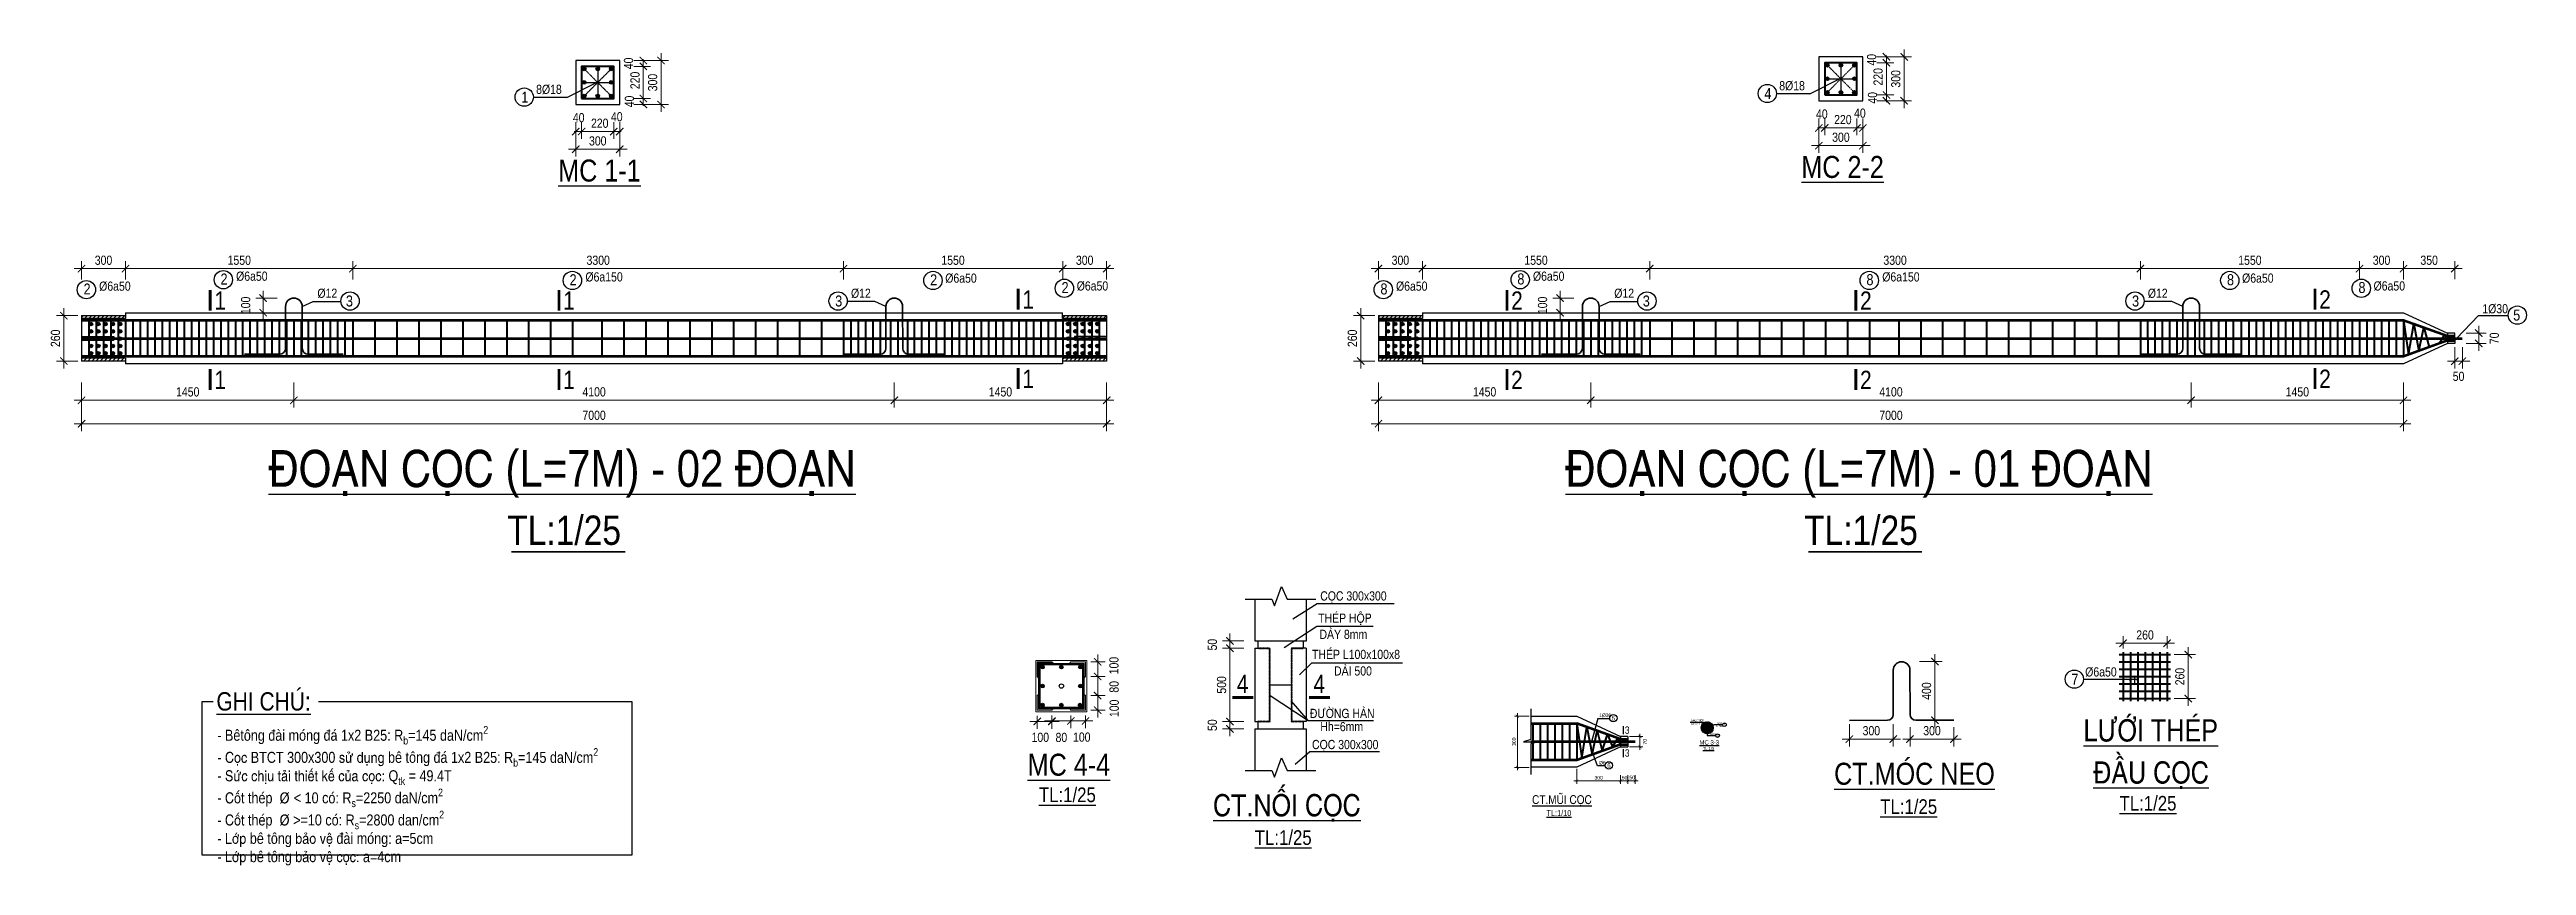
# Model space of a CAD drawing. Header units: inches. Extents: x -995865 to -814036, y 3430062 to 3602072.
# Drawn here: x -875596 to -858681, y 3458896 to 3464468 of the extents above; entities that cross this region are included whole.
import ezdxf

# ---------------------------------------------------------------- set-up
doc = ezdxf.new("R2010")
doc.units = ezdxf.units.IN
doc.header["$LTSCALE"] = 2.8
doc.header["$MEASUREMENT"] = 0
doc.linetypes.add('DASHEDX2', pattern=[1.5, 1, -0.5])
for name, color, linetype, lineweight in [('duongkichthuoc', 4, 'Continuous', 13), ('NET BAO', 4, 'Continuous', 30), ('THEP DAI', 5, 'Continuous', 40), ('THEP DOC', 2, 'Continuous', 60)]:
    doc.layers.add(name, color=color, linetype=linetype, lineweight=lineweight)
for name, color, linetype in [('Net thay', 6, 'Continuous'), ('NETDUTDUT', 3, 'DASHEDX2'), ('text', 3, 'Continuous')]:
    doc.layers.add(name, color=color, linetype=linetype)
doc.styles.add('CHU', font='VHELVCN0.TTF')
doc.styles.add('Helve-Condense', font='VHELVCN0.TTF')
doc.styles.add('matdung', font='VHELVCN0.TTF')
doc.styles.add('Text.Helve-condense', font='VHELVCN0.TTF')
doc.dimstyles.new('TL10', dxfattribs={"dimscale": 10, "dimtxt": 2.5, "dimasz": 2, "dimexe": 2, "dimexo": 1, "dimgap": 1, "dimtad": 1, "dimdec": 0, "dimzin": 0, "dimdsep": 46, "dimtxsty": 'Helve-Condense', "dimblk": 'ARCHTICK', "dimcen": 2, "dimdle": 2, "dimclrd": 4, "dimclre": 4, "dimclrt": 4, "dimadec": 0, "dimazin": 0, "dimtfac": 0.004, "dimtdec": 0, "dimtmove": 2, "dimatfit": 3, "dimfxl": 1, "dimtolj": 1, "dimtzin": 0, "dimlwd": 9, "dimlwe": 13, "dimarcsym": 1})
doc.dimstyles.new('TL25', dxfattribs={"dimscale": 25, "dimtxt": 2.5, "dimasz": 2, "dimexe": 2, "dimexo": 1, "dimgap": 1, "dimtad": 1, "dimdec": 0, "dimzin": 0, "dimdsep": 46, "dimtxsty": 'Helve-Condense', "dimblk": 'ARCHTICK', "dimcen": 2, "dimdle": 2, "dimclrd": 4, "dimclre": 4, "dimclrt": 4, "dimadec": 0, "dimazin": 0, "dimtfac": 0.004, "dimtdec": 0, "dimtmove": 2, "dimatfit": 3, "dimfxl": 1, "dimtolj": 1, "dimtzin": 0, "dimlwd": 9, "dimlwe": 13, "dimarcsym": 1})

msp = doc.modelspace()

# ---------------------------------------------------------------- texts
at = {"layer": 'duongkichthuoc', "color": 4, "char_height": 62.5, "attachment_point": 5, "rotation": 90, "style": 'Helve-Condense'}
for s, insert in [('\\A1;40', (-871641.7, 3464373.5)), ('\\A1;40', (-863152.8, 3464398.3)), ('\\A1;220', (-871597.7, 3464257.2)), ('\\A1;220', (-863108.8, 3464282)), ('\\A1;40', (-871635.7, 3464113.5)), ('\\A1;40', (-863146.7, 3464138.3))]:
    msp.add_mtext(s, dxfattribs=dict(at, insert=insert))
at = {"layer": 'duongkichthuoc', "color": 4, "char_height": 62.5, "attachment_point": 5, "style": 'Helve-Condense'}
for s, insert in [('\\A1;40', (-871982.2, 3464002.6)), ('\\A1;40', (-871722.2, 3464008.7)), ('\\A1;40', (-863493.3, 3464027.4)), ('\\A1;40', (-863233.3, 3464033.5)), ('\\A1;220', (-871838.5, 3463964.7)), ('\\A1;220', (-863349.6, 3463989.5))]:
    msp.add_mtext(s, dxfattribs=dict(at, insert=insert))
at = {"layer": 'Net thay', "lineweight": 20, "ltscale": 20, "style": 'CHU'}
for s, height, p in [('1', 125, (-874470.7, 3462691.1)), ('1', 125, (-872088.3, 3462691.1)), ('1', 125, (-868952.9, 3462698.6)), ('2', 125, (-865614.9, 3462691.1)), ('2', 125, (-863232.4, 3462691.1)), ('2', 125, (-860097, 3462698.6)), ('1', 125, (-874470.7, 3462149.5)), ('1', 125, (-872088.3, 3462149.5)), ('1', 125, (-868952.9, 3462157)), ('2', 125, (-865614.9, 3462149.5)), ('2', 125, (-863232.4, 3462149.5)), ('2', 125, (-860097, 3462157)), ('4', 125, (-867488.2, 3460073.2)), ('4', 125, (-866964.8, 3460073.2)), ('3', 50, (-864838.2, 3459795.2)), ('3', 50, (-864838.2, 3459639))]:
    msp.add_text(s, height=height, dxfattribs=at).set_placement(p)
at = {"layer": 'text'}
for s, height, style, p in [('TL:1/25', 200, 'Helve-Condense', (-872470.2, 3461085.6)), ('TL:1/25', 200, 'Helve-Condense', (-863614.4, 3461085.6)), ('%%UGHI CHUÙ:', 125, 'matdung', (-874456.1, 3459954))]:
    msp.add_text(s, height=height, dxfattribs=dict(at, style=style)).set_placement(p)
at = {"layer": 'text', "ltscale": 10, "style": 'CHU'}
for s, p in [('COÏC 300x300', (-866918.2, 3460705.5)), ('THEÙP HOÄP ', (-866932.8, 3460553.8)), ('DAØY 8mm', (-866923.6, 3460443.1)), ('THEÙP L100x100x8', (-866974.6, 3460306.1)), ('DAØI 500', (-866824.2, 3460193.1)), ('ÑÖÔØNG HAØN', (-866989.1, 3459903.2)), ('Hh=6mm', (-866917.9, 3459813.2)), ('COÏC 300x300', (-866974.1, 3459690.6))]:
    msp.add_text(s, height=62.5, dxfattribs=at).set_placement(p)
at = {"layer": 'text', "color": 4, "style": 'Text.Helve-condense'}
for s, insert, char_height, width, attachment_point in [('8Þ18', (-872097.8, 3464227.7), 62.5, 924.543, 3), ('4', (-863861.2, 3464167.7), 75, 317.247, 5), ('8Þ18', (-863608.8, 3464252.5), 62.5, 924.543, 3), ('1', (-872350.2, 3464142.9), 75, 317.247, 5), ('2', (-875339.2, 3462832.8), 75, 317.247, 5), ('Þ6a50', (-875041.8, 3462883.6), 62.5, 924.543, 3), ('2', (-874404, 3462900.8), 75, 317.247, 5), ('Þ6a50', (-874106.7, 3462951.7), 62.5, 924.543, 3), ('2', (-872020.5, 3462896), 75, 317.247, 5), ('Þ6a150', (-871681.5, 3462946.9), 62.5, 924.543, 3), ('2', (-869558.4, 3462895.6), 75, 317.247, 5), ('Þ6a50', (-869264.1, 3462938.4), 62.5, 924.543, 3), ('2', (-868660.7, 3462842.4), 75, 317.247, 5), ('Þ6a50', (-868366.4, 3462885.2), 62.5, 924.543, 3), ('8', (-866483.4, 3462832.8), 75, 317.247, 5), ('Þ6a50', (-866186, 3462883.6), 62.5, 924.543, 3), ('8', (-865548.2, 3462900.8), 75, 317.247, 5), ('Þ6a50', (-865250.8, 3462951.7), 62.5, 924.543, 3), ('8', (-863164.6, 3462896), 75, 317.247, 5), ('Þ6a150', (-862825.7, 3462946.9), 62.5, 924.543, 3), ('8', (-860702.5, 3462895.6), 75, 317.247, 5), ('Þ6a50', (-860408.3, 3462938.4), 62.5, 924.543, 3), ('8', (-859804.8, 3462842.4), 75, 317.247, 5), ('Þ6a50', (-859510.6, 3462885.2), 62.5, 924.543, 3), ('Þ12', (-873766.6, 3462835.2), 62.5, 924.543, 1), ('3', (-873547.7, 3462750.4), 75, 317.247, 5), ('3', (-870206.5, 3462750.4), 75, 317.247, 5), ('Þ12', (-869987.5, 3462835.2), 62.5, 924.543, 3), ('Þ12', (-864910.8, 3462835.2), 62.5, 924.543, 1), ('3', (-864691.8, 3462750.4), 75, 317.247, 5), ('3', (-861350.7, 3462750.4), 75, 317.247, 5), ('Þ12', (-861131.7, 3462835.2), 62.5, 924.543, 3), ('1Þ30', (-858982.8, 3462729.2), 62.5, 924.543, 1), ('5', (-858748.1, 3462654.3), 75, 317.247, 5), ('7', (-861764.7, 3460168), 75, 317.247, 5), ('Þ6a50', (-861479.7, 3460249.2), 62.5, 924.543, 3), ('1Þ30', (-865014.3, 3459934), 25, 924.543, 1), ('5', (-864916.6, 3459901.4), 30, 317.247, 5), ('5', (-864157.3, 3459856.4), 15, 317.247, 5), ('4', (-864204.3, 3459781.9), 15, 317.247, 5), ('Þ6', (-865015, 3459609.7), 25, 924.543, 1), ('6', (-864947, 3459579.8), 30, 317.247, 5)]:
    msp.add_mtext(s, dxfattribs=dict(at, insert=insert, char_height=char_height, width=width, attachment_point=attachment_point))
at = {"layer": 'text', "attachment_point": 1}
for s, insert, char_height, width, style in [('{\\LMC 1-1}', (-872122, 3463716.7), 150, 5430.178, 'Text.Helve-condense'), ('{\\LMC 2-2}', (-863633, 3463741.5), 150, 5430.178, 'Text.Helve-condense'), ('\\pi-250,l250;{\\LÑOAÏN COÏC (L=7M) - 02 ÑOAÏN}', (-874099.9, 3461732.2), 250, 7049.483, 'Text.Helve-condense'), ('\\pi-250,l250;{\\LÑOAÏN COÏC (L=7M) - 01 ÑOAÏN}', (-865244.1, 3461732.2), 250, 7049.483, 'Text.Helve-condense'), ('\\A1;- Beâtoâng ñaøi moùng ñaù 1x2 B25: R{\\H0.7x;\\S^ b;}=145 daN/cm{\\H0.7x;\\S2^ ;}\\P- Coïc BTCT 300x300 söû duïng beâ toâng ñaù 1x2 B25: R{\\H0.7x;\\S^ b;}=145 daN/cm{\\H0.7x;\\S2^ ;}\\P- Söùc chòu taûi thieát keá cuûa coïc: Q{\\H0.7x;\\S^ tk;} = 49.4T\\P- Coát theùp  {\\fTahoma|b0|i0|c0|p34;%%C }< 10 coù: R{\\H0.7x;\\S^ s;}=2250 daN/cm{\\H0.7x;\\S2^ ;}\\P- Coát theùp  {\\fTahoma|b0|i0|c0|p34;%%C} >=10 coù: R{\\H0.7x;\\S^ s;}=2800 dan/cm{\\H0.7x;\\S2^ ;}\\P- Lôùp beâ toâng baûo veä ñaøi moùng: a=5cm\\P- Lôùp beâ toâng baûo veä coïc: a=4cm', (-874450.2, 3459848.2), 75, 10524.182, 'matdung'), ('OÁNG THEÙP', (-864387.9, 3459893), 12.5, 924.543, 'Text.Helve-condense'), ('DAØY 8mm', (-864388.3, 3459869.7), 12.5, 924.543, 'Text.Helve-condense'), ('8Þ18', (-864255.7, 3459798.9), 12.5, 924.543, 'Text.Helve-condense'), ('L=500', (-864213.1, 3459854.5), 12.5, 924.543, 'Text.Helve-condense'), ('Þ30', (-864208.7, 3459873.4), 12.5, 924.543, 'Text.Helve-condense'), ('{\\LLÖÔÙI THEÙP}', (-861705.8, 3459893.6), 150, 5430.178, 'Text.Helve-condense'), ('{\\LMC 4-4}', (-868916.3, 3459659), 150, 5430.178, 'Text.Helve-condense'), ('{\\LMC 3-3}', (-864329.1, 3459751.4), 30, 5430.178, 'Text.Helve-condense'), ('{\\LTL:1/5}', (-864305.5, 3459704.6), 20, 5430.178, 'Text.Helve-condense'), ('{\\LCT.MOÙC NEO }', (-863409.4, 3459597.3), 150, 5430.178, 'Text.Helve-condense'), ('{\\LÑAÀU COÏC}', (-861639.6, 3459606.3), 150, 5430.178, 'Text.Helve-condense'), ('{\\LTL:1/25}', (-868839.3, 3459428.4), 100, 5430.178, 'Text.Helve-condense'), ('{\\LCT.NOÁI COÏC }', (-867650.3, 3459382.5), 150, 5430.178, 'Text.Helve-condense'), ('{\\LCT.MUÕI COÏC }', (-865472.1, 3459375.7), 60, 5430.178, 'Text.Helve-condense'), ('{\\LTL:1/25}', (-863094.3, 3459347.7), 100, 5430.178, 'Text.Helve-condense'), ('{\\LTL:1/25}', (-861460.1, 3459370.8), 100, 5430.178, 'Text.Helve-condense'), ('{\\LTL:1/25}', (-867365.5, 3459136.3), 100, 5430.178, 'Text.Helve-condense'), ('{\\LTL:1/10}', (-865373.4, 3459273.8), 40, 5430.178, 'Text.Helve-condense')]:
    msp.add_mtext(s, dxfattribs=dict(at, insert=insert, char_height=char_height, width=width, style=style))

# ---------------------------------------------------------------- blocks, each defined once
blk = doc.blocks.new('_ArchTick')
at = {"color": 0, "linetype": 'ByBlock', "const_width": 0.15}
blk.add_lwpolyline([(-0.5, -0.5), (0.5, 0.5)], dxfattribs=at)
blk = doc.blocks.new('*D121')
at = {"layer": 'DEFPOINTS', "color": 0}
for p in [(-874017, 3462771), (-874137, 3462671), (-874055, 3462671)]:
    blk.add_point(p, dxfattribs=at)
at = {"layer": 'THEP DOC', "color": 4, "linetype": 'Continuous', "lineweight": 13}
for p, q in [((-874042, 3462771), (-874187, 3462771)), ((-874080, 3462671), (-874187, 3462671))]:
    blk.add_line(p, q, dxfattribs=at)
at = {"layer": 'THEP DOC', "color": 4, "linetype": 'Continuous', "lineweight": 9}
blk.add_line((-874137, 3462821), (-874137, 3462621), dxfattribs=at)
at = {"layer": 'THEP DOC', "color": 4, "lineweight": 9, "xscale": 50, "yscale": 50, "zscale": 50}
for p, rotation in [((-874137, 3462771), 90), ((-874137, 3462671), 270)]:
    blk.add_blockref('_ArchTick', p, dxfattribs=dict(at, rotation=rotation))
at = {"layer": 'THEP DOC', "color": 4, "insert": (-874256, 3462721), "char_height": 62.5, "attachment_point": 5, "rotation": 90, "style": 'Helve-Condense'}
blk.add_mtext('\\A1;100', dxfattribs=at)
blk = doc.blocks.new('*D132')
at = {"layer": 'DEFPOINTS', "color": 0}
for p in [(-875377, 3462651), (-875498, 3462341), (-875377, 3462341)]:
    blk.add_point(p, dxfattribs=at)
at = {"layer": 'THEP DAI', "color": 4, "linetype": 'Continuous', "lineweight": 9}
blk.add_line((-875498, 3462701), (-875498, 3462291), dxfattribs=at)
at = {"layer": 'THEP DAI', "color": 4, "linetype": 'Continuous', "lineweight": 13}
for p, q in [((-875402, 3462651), (-875548, 3462651)), ((-875402, 3462341), (-875548, 3462341))]:
    blk.add_line(p, q, dxfattribs=at)
at = {"layer": 'THEP DAI', "color": 4, "lineweight": 9, "xscale": 50, "yscale": 50, "zscale": 50}
for p, rotation in [((-875498, 3462651), 90), ((-875498, 3462341), 270)]:
    blk.add_blockref('_ArchTick', p, dxfattribs=dict(at, rotation=rotation))
at = {"layer": 'THEP DAI', "color": 4, "insert": (-875555, 3462496), "char_height": 62.5, "attachment_point": 5, "rotation": 90, "style": 'Helve-Condense'}
blk.add_mtext('\\A1;260', dxfattribs=at)
blk = doc.blocks.new('*D134')
at = {"layer": 'DEFPOINTS', "color": 0}
for p in [(-861436, 3460353), (-861136, 3460413), (-861136, 3460353)]:
    blk.add_point(p, dxfattribs=at)
at = {"layer": 'duongkichthuoc', "color": 4, "linetype": 'Continuous', "lineweight": 9}
blk.add_line((-861486, 3460413), (-861086, 3460413), dxfattribs=at)
at = {"layer": 'duongkichthuoc', "color": 4, "linetype": 'Continuous', "lineweight": 13}
for p, q in [((-861436, 3460378), (-861436, 3460463)), ((-861136, 3460378), (-861136, 3460463))]:
    blk.add_line(p, q, dxfattribs=at)
at = {"layer": 'duongkichthuoc', "color": 4, "lineweight": 9, "xscale": 50, "yscale": 50, "zscale": 50, "rotation": 180}
blk.add_blockref('_ArchTick', (-861436, 3460413), dxfattribs=at)
at = {"layer": 'duongkichthuoc', "color": 4, "lineweight": 9, "xscale": 50, "yscale": 50, "zscale": 50}
blk.add_blockref('_ArchTick', (-861136, 3460413), dxfattribs=at)
at = {"layer": 'duongkichthuoc', "color": 4, "insert": (-861286, 3460470), "char_height": 62.5, "attachment_point": 5, "style": 'Helve-Condense'}
blk.add_mtext('\\A1;260', dxfattribs=at)
blk = doc.blocks.new('*D135')
at = {"layer": 'DEFPOINTS', "color": 0}
for p in [(-861112, 3460336), (-861112, 3460036), (-860991, 3460036)]:
    blk.add_point(p, dxfattribs=at)
at = {"layer": 'duongkichthuoc', "color": 4, "linetype": 'Continuous', "lineweight": 13}
for p, q in [((-861087, 3460336), (-860941, 3460336)), ((-861087, 3460036), (-860941, 3460036))]:
    blk.add_line(p, q, dxfattribs=at)
at = {"layer": 'duongkichthuoc', "color": 4, "linetype": 'Continuous', "lineweight": 9}
blk.add_line((-860991, 3460386), (-860991, 3459986), dxfattribs=at)
at = {"layer": 'duongkichthuoc', "color": 4, "lineweight": 9, "xscale": 50, "yscale": 50, "zscale": 50}
for p, rotation in [((-860991, 3460336), 90), ((-860991, 3460036), 270)]:
    blk.add_blockref('_ArchTick', p, dxfattribs=dict(at, rotation=rotation))
at = {"layer": 'duongkichthuoc', "color": 4, "insert": (-861048, 3460186), "char_height": 62.5, "attachment_point": 5, "rotation": 90, "style": 'Helve-Condense'}
blk.add_mtext('\\A1;260', dxfattribs=at)
blk = doc.blocks.new('*D148')
at = {"layer": 'DEFPOINTS', "color": 0}
for p in [(-875377, 3462220), (-873927, 3462220), (-873927, 3462073)]:
    blk.add_point(p, dxfattribs=at)
at = {"layer": 'duongkichthuoc', "color": 4, "linetype": 'Continuous', "lineweight": 13}
for p, q in [((-875377, 3462195), (-875377, 3462023)), ((-873927, 3462195), (-873927, 3462023))]:
    blk.add_line(p, q, dxfattribs=at)
at = {"layer": 'duongkichthuoc', "color": 4, "linetype": 'Continuous', "lineweight": 9}
blk.add_line((-875427, 3462073), (-873877, 3462073), dxfattribs=at)
at = {"layer": 'duongkichthuoc', "color": 4, "lineweight": 9, "xscale": 50, "yscale": 50, "zscale": 50, "rotation": 180}
blk.add_blockref('_ArchTick', (-875377, 3462073), dxfattribs=at)
at = {"layer": 'duongkichthuoc', "color": 4, "lineweight": 9, "xscale": 50, "yscale": 50, "zscale": 50}
blk.add_blockref('_ArchTick', (-873927, 3462073), dxfattribs=at)
at = {"layer": 'duongkichthuoc', "color": 4, "insert": (-874652, 3462130), "char_height": 62.5, "attachment_point": 5, "style": 'Helve-Condense'}
blk.add_mtext('\\A1;1450', dxfattribs=at)
blk = doc.blocks.new('*D149')
at = {"layer": 'DEFPOINTS', "color": 0}
for p in [(-873927, 3462220), (-869827, 3462220), (-869827, 3462073)]:
    blk.add_point(p, dxfattribs=at)
at = {"layer": 'duongkichthuoc', "color": 4, "linetype": 'Continuous', "lineweight": 13}
for p, q in [((-873927, 3462195), (-873927, 3462023)), ((-869827, 3462195), (-869827, 3462023))]:
    blk.add_line(p, q, dxfattribs=at)
at = {"layer": 'duongkichthuoc', "color": 4, "linetype": 'Continuous', "lineweight": 9}
blk.add_line((-873977, 3462073), (-869777, 3462073), dxfattribs=at)
at = {"layer": 'duongkichthuoc', "color": 4, "lineweight": 9, "xscale": 50, "yscale": 50, "zscale": 50, "rotation": 180}
blk.add_blockref('_ArchTick', (-873927, 3462073), dxfattribs=at)
at = {"layer": 'duongkichthuoc', "color": 4, "lineweight": 9, "xscale": 50, "yscale": 50, "zscale": 50}
blk.add_blockref('_ArchTick', (-869827, 3462073), dxfattribs=at)
at = {"layer": 'duongkichthuoc', "color": 4, "insert": (-871877, 3462130), "char_height": 62.5, "attachment_point": 5, "style": 'Helve-Condense'}
blk.add_mtext('\\A1;4100', dxfattribs=at)
blk = doc.blocks.new('*D150')
at = {"layer": 'DEFPOINTS', "color": 0}
for p in [(-869827, 3462220), (-868377, 3462220), (-868377, 3462073)]:
    blk.add_point(p, dxfattribs=at)
at = {"layer": 'duongkichthuoc', "color": 4, "linetype": 'Continuous', "lineweight": 13}
for p, q in [((-869827, 3462195), (-869827, 3462023)), ((-868377, 3462195), (-868377, 3462023))]:
    blk.add_line(p, q, dxfattribs=at)
at = {"layer": 'duongkichthuoc', "color": 4, "linetype": 'Continuous', "lineweight": 9}
blk.add_line((-869877, 3462073), (-868327, 3462073), dxfattribs=at)
at = {"layer": 'duongkichthuoc', "color": 4, "lineweight": 9, "xscale": 50, "yscale": 50, "zscale": 50, "rotation": 180}
blk.add_blockref('_ArchTick', (-869827, 3462073), dxfattribs=at)
at = {"layer": 'duongkichthuoc', "color": 4, "lineweight": 9, "xscale": 50, "yscale": 50, "zscale": 50}
blk.add_blockref('_ArchTick', (-868377, 3462073), dxfattribs=at)
at = {"layer": 'duongkichthuoc', "color": 4, "insert": (-869102, 3462130), "char_height": 62.5, "attachment_point": 5, "style": 'Helve-Condense'}
blk.add_mtext('\\A1;1450', dxfattribs=at)
blk = doc.blocks.new('*D151')
at = {"layer": 'DEFPOINTS', "color": 0}
for p in [(-875377, 3462073), (-868377, 3462073), (-868377, 3461913)]:
    blk.add_point(p, dxfattribs=at)
at = {"layer": 'duongkichthuoc', "color": 4, "linetype": 'Continuous', "lineweight": 13}
for p, q in [((-875377, 3462048), (-875377, 3461863)), ((-868377, 3462048), (-868377, 3461863))]:
    blk.add_line(p, q, dxfattribs=at)
at = {"layer": 'duongkichthuoc', "color": 4, "linetype": 'Continuous', "lineweight": 9}
blk.add_line((-875427, 3461913), (-868327, 3461913), dxfattribs=at)
at = {"layer": 'duongkichthuoc', "color": 4, "lineweight": 9, "xscale": 50, "yscale": 50, "zscale": 50, "rotation": 180}
blk.add_blockref('_ArchTick', (-875377, 3461913), dxfattribs=at)
at = {"layer": 'duongkichthuoc', "color": 4, "lineweight": 9, "xscale": 50, "yscale": 50, "zscale": 50}
blk.add_blockref('_ArchTick', (-868377, 3461913), dxfattribs=at)
at = {"layer": 'duongkichthuoc', "color": 4, "insert": (-871877, 3461970), "char_height": 62.5, "attachment_point": 5, "style": 'Helve-Condense'}
blk.add_mtext('\\A1;7000', dxfattribs=at)
blk = doc.blocks.new('*D152')
at = {"layer": 'DEFPOINTS', "color": 0}
for p in [(-873524, 3462872), (-870174, 3462972), (-870174, 3462872)]:
    blk.add_point(p, dxfattribs=at)
at = {"layer": 'duongkichthuoc', "color": 4, "linetype": 'Continuous', "lineweight": 13}
for p, q in [((-873524, 3462897), (-873524, 3463022)), ((-870174, 3462897), (-870174, 3463022))]:
    blk.add_line(p, q, dxfattribs=at)
at = {"layer": 'duongkichthuoc', "color": 4, "linetype": 'Continuous', "lineweight": 9}
blk.add_line((-873574, 3462972), (-870124, 3462972), dxfattribs=at)
at = {"layer": 'duongkichthuoc', "color": 4, "lineweight": 9, "xscale": 50, "yscale": 50, "zscale": 50, "rotation": 180}
blk.add_blockref('_ArchTick', (-873524, 3462972), dxfattribs=at)
at = {"layer": 'duongkichthuoc', "color": 4, "lineweight": 9, "xscale": 50, "yscale": 50, "zscale": 50}
blk.add_blockref('_ArchTick', (-870174, 3462972), dxfattribs=at)
at = {"layer": 'duongkichthuoc', "color": 4, "insert": (-871849, 3463029), "char_height": 62.5, "attachment_point": 5, "style": 'Helve-Condense'}
blk.add_mtext('\\A1;3300', dxfattribs=at)
blk = doc.blocks.new('*D153')
at = {"layer": 'DEFPOINTS', "color": 0}
for p in [(-867535, 3460379), (-867415, 3460429), (-867415, 3460379)]:
    blk.add_point(p, dxfattribs=at)
at = {"layer": 'duongkichthuoc', "color": 4, "linetype": 'Continuous', "lineweight": 9}
blk.add_line((-867535, 3460479), (-867535, 3460329), dxfattribs=at)
at = {"layer": 'duongkichthuoc', "color": 4, "linetype": 'Continuous', "lineweight": 13}
for p, q in [((-867440, 3460429), (-867585, 3460429)), ((-867440, 3460379), (-867585, 3460379))]:
    blk.add_line(p, q, dxfattribs=at)
at = {"layer": 'duongkichthuoc', "color": 4, "lineweight": 9, "xscale": 50, "yscale": 50, "zscale": 50}
for p, rotation in [((-867535, 3460429), 90), ((-867535, 3460379), 270)]:
    blk.add_blockref('_ArchTick', p, dxfattribs=dict(at, rotation=rotation))
at = {"layer": 'duongkichthuoc', "color": 4, "insert": (-867655, 3460404), "char_height": 62.5, "attachment_point": 5, "rotation": 90, "style": 'Helve-Condense'}
blk.add_mtext('\\A1;50', dxfattribs=at)
blk = doc.blocks.new('*D154')
at = {"layer": 'DEFPOINTS', "color": 0}
for p in [(-867415, 3460379), (-867535, 3459879), (-867415, 3459879)]:
    blk.add_point(p, dxfattribs=at)
at = {"layer": 'duongkichthuoc', "color": 4, "linetype": 'Continuous', "lineweight": 13}
for p, q in [((-867440, 3460379), (-867585, 3460379)), ((-867440, 3459879), (-867585, 3459879))]:
    blk.add_line(p, q, dxfattribs=at)
at = {"layer": 'duongkichthuoc', "color": 4, "linetype": 'Continuous', "lineweight": 9}
blk.add_line((-867535, 3460429), (-867535, 3459829), dxfattribs=at)
at = {"layer": 'duongkichthuoc', "color": 4, "lineweight": 9, "xscale": 50, "yscale": 50, "zscale": 50}
for p, rotation in [((-867535, 3460379), 90), ((-867535, 3459879), 270)]:
    blk.add_blockref('_ArchTick', p, dxfattribs=dict(at, rotation=rotation))
at = {"layer": 'duongkichthuoc', "color": 4, "insert": (-867592, 3460129), "char_height": 62.5, "attachment_point": 5, "rotation": 90, "style": 'Helve-Condense'}
blk.add_mtext('\\A1;500', dxfattribs=at)
blk = doc.blocks.new('*D155')
at = {"layer": 'DEFPOINTS', "color": 0}
for p in [(-867535, 3459829), (-867415, 3459879), (-867415, 3459829)]:
    blk.add_point(p, dxfattribs=at)
at = {"layer": 'duongkichthuoc', "color": 4, "linetype": 'Continuous', "lineweight": 13}
for p, q in [((-867440, 3459879), (-867585, 3459879)), ((-867440, 3459829), (-867585, 3459829))]:
    blk.add_line(p, q, dxfattribs=at)
at = {"layer": 'duongkichthuoc', "color": 4, "linetype": 'Continuous', "lineweight": 9}
blk.add_line((-867535, 3459929), (-867535, 3459779), dxfattribs=at)
at = {"layer": 'duongkichthuoc', "color": 4, "lineweight": 9, "xscale": 50, "yscale": 50, "zscale": 50}
for p, rotation in [((-867535, 3459879), 90), ((-867535, 3459829), 270)]:
    blk.add_blockref('_ArchTick', p, dxfattribs=dict(at, rotation=rotation))
at = {"layer": 'duongkichthuoc', "color": 4, "insert": (-867655, 3459854), "char_height": 62.5, "attachment_point": 5, "rotation": 90, "style": 'Helve-Condense'}
blk.add_mtext('\\A1;50', dxfattribs=at)
blk = doc.blocks.new('*D156')
at = {"layer": 'DEFPOINTS', "color": 0}
for p in [(-868851, 3459943), (-868751, 3459943), (-868751, 3459880)]:
    blk.add_point(p, dxfattribs=at)
at = {"layer": 'duongkichthuoc', "color": 4, "linetype": 'Continuous', "lineweight": 9}
blk.add_line((-868901, 3459880), (-868701, 3459880), dxfattribs=at)
at = {"layer": 'duongkichthuoc', "color": 4, "linetype": 'Continuous', "lineweight": 13}
for p, q in [((-868851, 3459918), (-868851, 3459830)), ((-868751, 3459918), (-868751, 3459830))]:
    blk.add_line(p, q, dxfattribs=at)
at = {"layer": 'duongkichthuoc', "color": 4, "lineweight": 9, "xscale": 50, "yscale": 50, "zscale": 50, "rotation": 180}
blk.add_blockref('_ArchTick', (-868851, 3459880), dxfattribs=at)
at = {"layer": 'duongkichthuoc', "color": 4, "lineweight": 9, "xscale": 50, "yscale": 50, "zscale": 50}
blk.add_blockref('_ArchTick', (-868751, 3459880), dxfattribs=at)
at = {"layer": 'duongkichthuoc', "color": 4, "insert": (-868830, 3459771), "char_height": 62.5, "attachment_point": 5, "style": 'Helve-Condense'}
blk.add_mtext('\\A1;100', dxfattribs=at)
blk = doc.blocks.new('*D157')
at = {"layer": 'DEFPOINTS', "color": 0}
for p in [(-868751, 3459946), (-868621, 3459946), (-868621, 3459883)]:
    blk.add_point(p, dxfattribs=at)
at = {"layer": 'duongkichthuoc', "color": 4, "linetype": 'Continuous', "lineweight": 9}
blk.add_line((-868801, 3459883), (-868571, 3459883), dxfattribs=at)
at = {"layer": 'duongkichthuoc', "color": 4, "linetype": 'Continuous', "lineweight": 13}
for p, q in [((-868751, 3459921), (-868751, 3459833)), ((-868621, 3459921), (-868621, 3459833))]:
    blk.add_line(p, q, dxfattribs=at)
at = {"layer": 'duongkichthuoc', "color": 4, "lineweight": 9, "xscale": 50, "yscale": 50, "zscale": 50, "rotation": 180}
blk.add_blockref('_ArchTick', (-868751, 3459883), dxfattribs=at)
at = {"layer": 'duongkichthuoc', "color": 4, "lineweight": 9, "xscale": 50, "yscale": 50, "zscale": 50}
blk.add_blockref('_ArchTick', (-868621, 3459883), dxfattribs=at)
at = {"layer": 'duongkichthuoc', "color": 4, "insert": (-868686, 3459770), "char_height": 62.5, "attachment_point": 5, "style": 'Helve-Condense'}
blk.add_mtext('\\A1;80', dxfattribs=at)
blk = doc.blocks.new('*D158')
at = {"layer": 'DEFPOINTS', "color": 0}
for p in [(-868621, 3459946), (-868521, 3459946), (-868521, 3459883)]:
    blk.add_point(p, dxfattribs=at)
at = {"layer": 'duongkichthuoc', "color": 4, "linetype": 'Continuous', "lineweight": 9}
blk.add_line((-868671, 3459883), (-868471, 3459883), dxfattribs=at)
at = {"layer": 'duongkichthuoc', "color": 4, "linetype": 'Continuous', "lineweight": 13}
for p, q in [((-868621, 3459921), (-868621, 3459833)), ((-868521, 3459921), (-868521, 3459833))]:
    blk.add_line(p, q, dxfattribs=at)
at = {"layer": 'duongkichthuoc', "color": 4, "lineweight": 9, "xscale": 50, "yscale": 50, "zscale": 50, "rotation": 180}
blk.add_blockref('_ArchTick', (-868621, 3459883), dxfattribs=at)
at = {"layer": 'duongkichthuoc', "color": 4, "lineweight": 9, "xscale": 50, "yscale": 50, "zscale": 50}
blk.add_blockref('_ArchTick', (-868521, 3459883), dxfattribs=at)
at = {"layer": 'duongkichthuoc', "color": 4, "insert": (-868547, 3459772), "char_height": 62.5, "attachment_point": 5, "style": 'Helve-Condense'}
blk.add_mtext('\\A1;100', dxfattribs=at)
blk = doc.blocks.new('*D159')
at = {"layer": 'DEFPOINTS', "color": 0}
for p in [(-868511, 3460056), (-868438, 3460056), (-868511, 3459956)]:
    blk.add_point(p, dxfattribs=at)
at = {"layer": 'duongkichthuoc', "color": 4, "linetype": 'Continuous', "lineweight": 13}
for p, q in [((-868486, 3460056), (-868388, 3460056)), ((-868486, 3459956), (-868388, 3459956))]:
    blk.add_line(p, q, dxfattribs=at)
at = {"layer": 'duongkichthuoc', "color": 4, "linetype": 'Continuous', "lineweight": 9}
blk.add_line((-868438, 3459906), (-868438, 3460106), dxfattribs=at)
at = {"layer": 'duongkichthuoc', "color": 4, "lineweight": 9, "xscale": 50, "yscale": 50, "zscale": 50}
for p, rotation in [((-868438, 3460056), 90), ((-868438, 3459956), 270)]:
    blk.add_blockref('_ArchTick', p, dxfattribs=dict(at, rotation=rotation))
at = {"layer": 'duongkichthuoc', "color": 4, "insert": (-868325, 3459969), "char_height": 62.5, "attachment_point": 5, "rotation": 90, "style": 'Helve-Condense'}
blk.add_mtext('\\A1;100', dxfattribs=at)
blk = doc.blocks.new('*D160')
at = {"layer": 'DEFPOINTS', "color": 0}
for p in [(-868511, 3460186), (-868438, 3460186), (-868511, 3460056)]:
    blk.add_point(p, dxfattribs=at)
at = {"layer": 'duongkichthuoc', "color": 4, "linetype": 'Continuous', "lineweight": 13}
for p, q in [((-868486, 3460186), (-868388, 3460186)), ((-868486, 3460056), (-868388, 3460056))]:
    blk.add_line(p, q, dxfattribs=at)
at = {"layer": 'duongkichthuoc', "color": 4, "linetype": 'Continuous', "lineweight": 9}
blk.add_line((-868438, 3460006), (-868438, 3460236), dxfattribs=at)
at = {"layer": 'duongkichthuoc', "color": 4, "lineweight": 9, "xscale": 50, "yscale": 50, "zscale": 50}
for p, rotation in [((-868438, 3460186), 90), ((-868438, 3460056), 270)]:
    blk.add_blockref('_ArchTick', p, dxfattribs=dict(at, rotation=rotation))
at = {"layer": 'duongkichthuoc', "color": 4, "insert": (-868326, 3460116), "char_height": 62.5, "attachment_point": 5, "rotation": 90, "style": 'Helve-Condense'}
blk.add_mtext('\\A1;80', dxfattribs=at)
blk = doc.blocks.new('*D161')
at = {"layer": 'DEFPOINTS', "color": 0}
for p in [(-868511, 3460286), (-868511, 3460186), (-868438, 3460286)]:
    blk.add_point(p, dxfattribs=at)
at = {"layer": 'duongkichthuoc', "color": 4, "linetype": 'Continuous', "lineweight": 9}
blk.add_line((-868438, 3460136), (-868438, 3460336), dxfattribs=at)
at = {"layer": 'duongkichthuoc', "color": 4, "linetype": 'Continuous', "lineweight": 13}
for p, q in [((-868486, 3460286), (-868388, 3460286)), ((-868486, 3460186), (-868388, 3460186))]:
    blk.add_line(p, q, dxfattribs=at)
at = {"layer": 'duongkichthuoc', "color": 4, "lineweight": 9, "xscale": 50, "yscale": 50, "zscale": 50}
for p, rotation in [((-868438, 3460286), 90), ((-868438, 3460186), 270)]:
    blk.add_blockref('_ArchTick', p, dxfattribs=dict(at, rotation=rotation))
at = {"layer": 'duongkichthuoc', "color": 4, "insert": (-868327, 3460261), "char_height": 62.5, "attachment_point": 5, "rotation": 90, "style": 'Helve-Condense'}
blk.add_mtext('\\A1;100', dxfattribs=at)
blk = doc.blocks.new('*D163')
at = {"layer": 'DEFPOINTS', "color": 0}
for p in [(-865481, 3459916), (-865572, 3459566), (-865481, 3459566)]:
    blk.add_point(p, dxfattribs=at)
at = {"layer": 'NET BAO', "color": 4, "linetype": 'Continuous', "lineweight": 13}
for p, q in [((-865491, 3459916), (-865592, 3459916)), ((-865491, 3459566), (-865592, 3459566))]:
    blk.add_line(p, q, dxfattribs=at)
at = {"layer": 'NET BAO', "color": 4, "linetype": 'Continuous', "lineweight": 9}
blk.add_line((-865572, 3459936), (-865572, 3459546), dxfattribs=at)
at = {"layer": 'NET BAO', "color": 4, "lineweight": 9, "xscale": 20, "yscale": 20, "zscale": 20}
for p, rotation in [((-865572, 3459916), 90), ((-865572, 3459566), 270)]:
    blk.add_blockref('_ArchTick', p, dxfattribs=dict(at, rotation=rotation))
at = {"layer": 'NET BAO', "color": 4, "insert": (-865595, 3459741), "char_height": 25, "attachment_point": 5, "rotation": 90, "style": 'Helve-Condense'}
blk.add_mtext('\\A1;300', dxfattribs=at)
blk = doc.blocks.new('*D164')
at = {"layer": 'DEFPOINTS', "color": 0}
for p in [(-864817, 3459776), (-864817, 3459706), (-864735, 3459706)]:
    blk.add_point(p, dxfattribs=at)
at = {"layer": 'NET BAO', "color": 4, "linetype": 'Continuous', "lineweight": 9}
blk.add_line((-864735, 3459796), (-864735, 3459686), dxfattribs=at)
at = {"layer": 'NET BAO', "color": 4, "linetype": 'Continuous', "lineweight": 13}
for p, q in [((-864807, 3459776), (-864715, 3459776)), ((-864807, 3459706), (-864715, 3459706))]:
    blk.add_line(p, q, dxfattribs=at)
at = {"layer": 'NET BAO', "color": 4, "lineweight": 9, "xscale": 20, "yscale": 20, "zscale": 20}
for p, rotation in [((-864735, 3459776), 90), ((-864735, 3459706), 270)]:
    blk.add_blockref('_ArchTick', p, dxfattribs=dict(at, rotation=rotation))
at = {"layer": 'NET BAO', "color": 4, "insert": (-864702, 3459741), "char_height": 25, "attachment_point": 5, "rotation": 90, "style": 'Helve-Condense'}
blk.add_mtext('\\A1;70', dxfattribs=at)
blk = doc.blocks.new('*D165')
at = {"layer": 'DEFPOINTS', "color": 0}
for p in [(-865167, 3459566), (-864867, 3459522), (-864867, 3459473)]:
    blk.add_point(p, dxfattribs=at)
at = {"layer": 'NET BAO', "color": 4, "linetype": 'Continuous', "lineweight": 9}
blk.add_line((-865187, 3459473), (-864847, 3459473), dxfattribs=at)
at = {"layer": 'NET BAO', "color": 4, "linetype": 'Continuous', "lineweight": 13}
for p, q in [((-865167, 3459556), (-865167, 3459453)), ((-864867, 3459512), (-864867, 3459453))]:
    blk.add_line(p, q, dxfattribs=at)
at = {"layer": 'NET BAO', "color": 4, "lineweight": 9, "xscale": 20, "yscale": 20, "zscale": 20, "rotation": 180}
blk.add_blockref('_ArchTick', (-865167, 3459473), dxfattribs=at)
at = {"layer": 'NET BAO', "color": 4, "lineweight": 9, "xscale": 20, "yscale": 20, "zscale": 20}
blk.add_blockref('_ArchTick', (-864867, 3459473), dxfattribs=at)
at = {"layer": 'NET BAO', "color": 4, "insert": (-865017, 3459495), "char_height": 25, "attachment_point": 5, "style": 'Helve-Condense'}
blk.add_mtext('\\A1;300', dxfattribs=at)
blk = doc.blocks.new('*D166')
at = {"layer": 'DEFPOINTS', "color": 0}
for p in [(-864867, 3459522), (-864817, 3459522), (-864817, 3459473)]:
    blk.add_point(p, dxfattribs=at)
at = {"layer": 'NET BAO', "color": 4, "linetype": 'Continuous', "lineweight": 9}
for p, q in [((-864867, 3459473), (-864887, 3459473)), ((-864867, 3459473), (-864817, 3459473)), ((-864817, 3459473), (-864797, 3459473))]:
    blk.add_line(p, q, dxfattribs=at)
at = {"layer": 'NET BAO', "color": 4, "linetype": 'Continuous', "lineweight": 13}
for p, q in [((-864867, 3459512), (-864867, 3459453)), ((-864817, 3459512), (-864817, 3459453))]:
    blk.add_line(p, q, dxfattribs=at)
at = {"layer": 'NET BAO', "color": 4, "lineweight": 9, "xscale": 20, "yscale": 20, "zscale": 20}
blk.add_blockref('_ArchTick', (-864867, 3459473), dxfattribs=at)
at = {"layer": 'NET BAO', "color": 4, "lineweight": 9, "xscale": 20, "yscale": 20, "zscale": 20, "rotation": 180}
blk.add_blockref('_ArchTick', (-864817, 3459473), dxfattribs=at)
at = {"layer": 'NET BAO', "color": 4, "insert": (-864840, 3459495), "char_height": 25, "attachment_point": 5, "style": 'Helve-Condense'}
blk.add_mtext('\\A1;50', dxfattribs=at)
blk = doc.blocks.new('*D167')
at = {"layer": 'DEFPOINTS', "color": 0}
for p in [(-864817, 3459522), (-864767, 3459522), (-864767, 3459473)]:
    blk.add_point(p, dxfattribs=at)
at = {"layer": 'NET BAO', "color": 4, "linetype": 'Continuous', "lineweight": 9}
blk.add_line((-864837, 3459473), (-864747, 3459473), dxfattribs=at)
at = {"layer": 'NET BAO', "color": 4, "linetype": 'Continuous', "lineweight": 13}
for p, q in [((-864817, 3459512), (-864817, 3459453)), ((-864767, 3459512), (-864767, 3459453))]:
    blk.add_line(p, q, dxfattribs=at)
at = {"layer": 'NET BAO', "color": 4, "lineweight": 9, "xscale": 20, "yscale": 20, "zscale": 20, "rotation": 180}
blk.add_blockref('_ArchTick', (-864817, 3459473), dxfattribs=at)
at = {"layer": 'NET BAO', "color": 4, "lineweight": 9, "xscale": 20, "yscale": 20, "zscale": 20}
blk.add_blockref('_ArchTick', (-864767, 3459473), dxfattribs=at)
at = {"layer": 'NET BAO', "color": 4, "insert": (-864788, 3459496), "char_height": 25, "attachment_point": 5, "style": 'Helve-Condense'}
blk.add_mtext('\\A1;50', dxfattribs=at)
blk = doc.blocks.new('*D269')
at = {"layer": 'DEFPOINTS', "color": 0}
for p in [(-875077, 3462972), (-875077, 3462872), (-873524, 3462872)]:
    blk.add_point(p, dxfattribs=at)
at = {"layer": 'duongkichthuoc', "color": 4, "linetype": 'Continuous', "lineweight": 13}
for p, q in [((-875077, 3462897), (-875077, 3463022)), ((-873524, 3462897), (-873524, 3463022))]:
    blk.add_line(p, q, dxfattribs=at)
at = {"layer": 'duongkichthuoc', "color": 4, "linetype": 'Continuous', "lineweight": 9}
blk.add_line((-873474, 3462972), (-875127, 3462972), dxfattribs=at)
at = {"layer": 'duongkichthuoc', "color": 4, "lineweight": 9, "xscale": 50, "yscale": 50, "zscale": 50, "rotation": 180}
blk.add_blockref('_ArchTick', (-875077, 3462972), dxfattribs=at)
at = {"layer": 'duongkichthuoc', "color": 4, "lineweight": 9, "xscale": 50, "yscale": 50, "zscale": 50}
blk.add_blockref('_ArchTick', (-873524, 3462972), dxfattribs=at)
at = {"layer": 'duongkichthuoc', "color": 4, "insert": (-874300, 3463029), "char_height": 62.5, "attachment_point": 5, "style": 'Helve-Condense'}
blk.add_mtext('\\A1;1550', dxfattribs=at)
blk = doc.blocks.new('*D270')
at = {"layer": 'DEFPOINTS', "color": 0}
for p in [(-875377, 3462972), (-875377, 3462872), (-875077, 3462872)]:
    blk.add_point(p, dxfattribs=at)
at = {"layer": 'duongkichthuoc', "color": 4, "linetype": 'Continuous', "lineweight": 13}
for p, q in [((-875377, 3462897), (-875377, 3463022)), ((-875077, 3462897), (-875077, 3463022))]:
    blk.add_line(p, q, dxfattribs=at)
at = {"layer": 'duongkichthuoc', "color": 4, "linetype": 'Continuous', "lineweight": 9}
blk.add_line((-875027, 3462972), (-875427, 3462972), dxfattribs=at)
at = {"layer": 'duongkichthuoc', "color": 4, "lineweight": 9, "xscale": 50, "yscale": 50, "zscale": 50, "rotation": 180}
blk.add_blockref('_ArchTick', (-875377, 3462972), dxfattribs=at)
at = {"layer": 'duongkichthuoc', "color": 4, "lineweight": 9, "xscale": 50, "yscale": 50, "zscale": 50}
blk.add_blockref('_ArchTick', (-875077, 3462972), dxfattribs=at)
at = {"layer": 'duongkichthuoc', "color": 4, "insert": (-875227, 3463029), "char_height": 62.5, "attachment_point": 5, "style": 'Helve-Condense'}
blk.add_mtext('\\A1;300', dxfattribs=at)
blk = doc.blocks.new('*D271')
at = {"layer": 'DEFPOINTS', "color": 0}
for p in [(-870174, 3462872), (-868677, 3462972), (-868677, 3462872)]:
    blk.add_point(p, dxfattribs=at)
at = {"layer": 'duongkichthuoc', "color": 4, "linetype": 'Continuous', "lineweight": 13}
for p, q in [((-870174, 3462897), (-870174, 3463022)), ((-868677, 3462897), (-868677, 3463022))]:
    blk.add_line(p, q, dxfattribs=at)
at = {"layer": 'duongkichthuoc', "color": 4, "linetype": 'Continuous', "lineweight": 9}
blk.add_line((-870224, 3462972), (-868627, 3462972), dxfattribs=at)
at = {"layer": 'duongkichthuoc', "color": 4, "lineweight": 9, "xscale": 50, "yscale": 50, "zscale": 50, "rotation": 180}
blk.add_blockref('_ArchTick', (-870174, 3462972), dxfattribs=at)
at = {"layer": 'duongkichthuoc', "color": 4, "lineweight": 9, "xscale": 50, "yscale": 50, "zscale": 50}
blk.add_blockref('_ArchTick', (-868677, 3462972), dxfattribs=at)
at = {"layer": 'duongkichthuoc', "color": 4, "insert": (-869426, 3463029), "char_height": 62.5, "attachment_point": 5, "style": 'Helve-Condense'}
blk.add_mtext('\\A1;1550', dxfattribs=at)
blk = doc.blocks.new('*D272')
at = {"layer": 'DEFPOINTS', "color": 0}
for p in [(-868677, 3462872), (-868377, 3462972), (-868377, 3462872)]:
    blk.add_point(p, dxfattribs=at)
at = {"layer": 'duongkichthuoc', "color": 4, "linetype": 'Continuous', "lineweight": 13}
for p, q in [((-868677, 3462897), (-868677, 3463022)), ((-868377, 3462897), (-868377, 3463022))]:
    blk.add_line(p, q, dxfattribs=at)
at = {"layer": 'duongkichthuoc', "color": 4, "linetype": 'Continuous', "lineweight": 9}
blk.add_line((-868727, 3462972), (-868327, 3462972), dxfattribs=at)
at = {"layer": 'duongkichthuoc', "color": 4, "lineweight": 9, "xscale": 50, "yscale": 50, "zscale": 50, "rotation": 180}
blk.add_blockref('_ArchTick', (-868677, 3462972), dxfattribs=at)
at = {"layer": 'duongkichthuoc', "color": 4, "lineweight": 9, "xscale": 50, "yscale": 50, "zscale": 50}
blk.add_blockref('_ArchTick', (-868377, 3462972), dxfattribs=at)
at = {"layer": 'duongkichthuoc', "color": 4, "insert": (-868527, 3463029), "char_height": 62.5, "attachment_point": 5, "style": 'Helve-Condense'}
blk.add_mtext('\\A1;300', dxfattribs=at)
blk = doc.blocks.new('*D1144')
at = {"layer": 'DEFPOINTS', "color": 0}
for p in [(-871541, 3464393), (-871541, 3464093), (-871420, 3464093)]:
    blk.add_point(p, dxfattribs=at)
at = {"layer": 'duongkichthuoc', "color": 4, "linetype": 'Continuous', "lineweight": 13}
for p, q in [((-871516, 3464393), (-871370, 3464393)), ((-871516, 3464093), (-871370, 3464093))]:
    blk.add_line(p, q, dxfattribs=at)
at = {"layer": 'duongkichthuoc', "color": 4, "linetype": 'Continuous', "lineweight": 9}
blk.add_line((-871420, 3464443), (-871420, 3464043), dxfattribs=at)
at = {"layer": 'duongkichthuoc', "color": 4, "lineweight": 9, "xscale": 50, "yscale": 50, "zscale": 50}
for p, rotation in [((-871420, 3464393), 90), ((-871420, 3464093), 270)]:
    blk.add_blockref('_ArchTick', p, dxfattribs=dict(at, rotation=rotation))
at = {"layer": 'duongkichthuoc', "color": 4, "insert": (-871477, 3464243), "char_height": 62.5, "attachment_point": 5, "rotation": 90, "style": 'Helve-Condense'}
blk.add_mtext('\\A1;300', dxfattribs=at)
blk = doc.blocks.new('*D1145')
at = {"layer": 'DEFPOINTS', "color": 0}
for p in [(-872002, 3463908), (-871702, 3463908), (-872002, 3463787)]:
    blk.add_point(p, dxfattribs=at)
at = {"layer": 'duongkichthuoc', "color": 4, "linetype": 'Continuous', "lineweight": 13}
for p, q in [((-872002, 3463883), (-872002, 3463737)), ((-871702, 3463883), (-871702, 3463737))]:
    blk.add_line(p, q, dxfattribs=at)
at = {"layer": 'duongkichthuoc', "color": 4, "linetype": 'Continuous', "lineweight": 9}
blk.add_line((-871652, 3463787), (-872052, 3463787), dxfattribs=at)
at = {"layer": 'duongkichthuoc', "color": 4, "lineweight": 9, "xscale": 50, "yscale": 50, "zscale": 50, "rotation": 180}
blk.add_blockref('_ArchTick', (-872002, 3463787), dxfattribs=at)
at = {"layer": 'duongkichthuoc', "color": 4, "lineweight": 9, "xscale": 50, "yscale": 50, "zscale": 50}
blk.add_blockref('_ArchTick', (-871702, 3463787), dxfattribs=at)
at = {"layer": 'duongkichthuoc', "color": 4, "insert": (-871852, 3463844), "char_height": 62.5, "attachment_point": 5, "style": 'Helve-Condense'}
blk.add_mtext('\\A1;300', dxfattribs=at)
blk = doc.blocks.new('*D1146')
at = {"layer": 'DEFPOINTS', "color": 0}
for p in [(-865161, 3462771), (-865281, 3462671), (-865199, 3462671)]:
    blk.add_point(p, dxfattribs=at)
at = {"layer": 'THEP DOC', "color": 4, "linetype": 'Continuous', "lineweight": 13}
for p, q in [((-865186, 3462771), (-865331, 3462771)), ((-865224, 3462671), (-865331, 3462671))]:
    blk.add_line(p, q, dxfattribs=at)
at = {"layer": 'THEP DOC', "color": 4, "linetype": 'Continuous', "lineweight": 9}
blk.add_line((-865281, 3462821), (-865281, 3462621), dxfattribs=at)
at = {"layer": 'THEP DOC', "color": 4, "lineweight": 9, "xscale": 50, "yscale": 50, "zscale": 50}
for p, rotation in [((-865281, 3462771), 90), ((-865281, 3462671), 270)]:
    blk.add_blockref('_ArchTick', p, dxfattribs=dict(at, rotation=rotation))
at = {"layer": 'THEP DOC', "color": 4, "insert": (-865400, 3462721), "char_height": 62.5, "attachment_point": 5, "rotation": 90, "style": 'Helve-Condense'}
blk.add_mtext('\\A1;100', dxfattribs=at)
blk = doc.blocks.new('*D1156')
at = {"layer": 'DEFPOINTS', "color": 0}
for p in [(-866521, 3462651), (-866642, 3462341), (-866521, 3462341)]:
    blk.add_point(p, dxfattribs=at)
at = {"layer": 'THEP DAI', "color": 4, "linetype": 'Continuous', "lineweight": 9}
blk.add_line((-866642, 3462701), (-866642, 3462291), dxfattribs=at)
at = {"layer": 'THEP DAI', "color": 4, "linetype": 'Continuous', "lineweight": 13}
for p, q in [((-866546, 3462651), (-866692, 3462651)), ((-866546, 3462341), (-866692, 3462341))]:
    blk.add_line(p, q, dxfattribs=at)
at = {"layer": 'THEP DAI', "color": 4, "lineweight": 9, "xscale": 50, "yscale": 50, "zscale": 50}
for p, rotation in [((-866642, 3462651), 90), ((-866642, 3462341), 270)]:
    blk.add_blockref('_ArchTick', p, dxfattribs=dict(at, rotation=rotation))
at = {"layer": 'THEP DAI', "color": 4, "insert": (-866699, 3462496), "char_height": 62.5, "attachment_point": 5, "rotation": 90, "style": 'Helve-Condense'}
blk.add_mtext('\\A1;260', dxfattribs=at)
blk = doc.blocks.new('*D1147')
at = {"layer": 'DEFPOINTS', "color": 0}
for p in [(-866521, 3462220), (-865071, 3462220), (-865071, 3462073)]:
    blk.add_point(p, dxfattribs=at)
at = {"layer": 'duongkichthuoc', "color": 4, "linetype": 'Continuous', "lineweight": 13}
for p, q in [((-866521, 3462195), (-866521, 3462023)), ((-865071, 3462195), (-865071, 3462023))]:
    blk.add_line(p, q, dxfattribs=at)
at = {"layer": 'duongkichthuoc', "color": 4, "linetype": 'Continuous', "lineweight": 9}
blk.add_line((-866571, 3462073), (-865021, 3462073), dxfattribs=at)
at = {"layer": 'duongkichthuoc', "color": 4, "lineweight": 9, "xscale": 50, "yscale": 50, "zscale": 50, "rotation": 180}
blk.add_blockref('_ArchTick', (-866521, 3462073), dxfattribs=at)
at = {"layer": 'duongkichthuoc', "color": 4, "lineweight": 9, "xscale": 50, "yscale": 50, "zscale": 50}
blk.add_blockref('_ArchTick', (-865071, 3462073), dxfattribs=at)
at = {"layer": 'duongkichthuoc', "color": 4, "insert": (-865796, 3462130), "char_height": 62.5, "attachment_point": 5, "style": 'Helve-Condense'}
blk.add_mtext('\\A1;1450', dxfattribs=at)
blk = doc.blocks.new('*D1148')
at = {"layer": 'DEFPOINTS', "color": 0}
for p in [(-865071, 3462220), (-860971, 3462220), (-860971, 3462073)]:
    blk.add_point(p, dxfattribs=at)
at = {"layer": 'duongkichthuoc', "color": 4, "linetype": 'Continuous', "lineweight": 13}
for p, q in [((-865071, 3462195), (-865071, 3462023)), ((-860971, 3462195), (-860971, 3462023))]:
    blk.add_line(p, q, dxfattribs=at)
at = {"layer": 'duongkichthuoc', "color": 4, "linetype": 'Continuous', "lineweight": 9}
blk.add_line((-865121, 3462073), (-860921, 3462073), dxfattribs=at)
at = {"layer": 'duongkichthuoc', "color": 4, "lineweight": 9, "xscale": 50, "yscale": 50, "zscale": 50, "rotation": 180}
blk.add_blockref('_ArchTick', (-865071, 3462073), dxfattribs=at)
at = {"layer": 'duongkichthuoc', "color": 4, "lineweight": 9, "xscale": 50, "yscale": 50, "zscale": 50}
blk.add_blockref('_ArchTick', (-860971, 3462073), dxfattribs=at)
at = {"layer": 'duongkichthuoc', "color": 4, "insert": (-863021, 3462130), "char_height": 62.5, "attachment_point": 5, "style": 'Helve-Condense'}
blk.add_mtext('\\A1;4100', dxfattribs=at)
blk = doc.blocks.new('*D1149')
at = {"layer": 'DEFPOINTS', "color": 0}
for p in [(-860971, 3462220), (-859521, 3462220), (-859521, 3462073)]:
    blk.add_point(p, dxfattribs=at)
at = {"layer": 'duongkichthuoc', "color": 4, "linetype": 'Continuous', "lineweight": 13}
for p, q in [((-860971, 3462195), (-860971, 3462023)), ((-859521, 3462195), (-859521, 3462023))]:
    blk.add_line(p, q, dxfattribs=at)
at = {"layer": 'duongkichthuoc', "color": 4, "linetype": 'Continuous', "lineweight": 9}
blk.add_line((-861021, 3462073), (-859471, 3462073), dxfattribs=at)
at = {"layer": 'duongkichthuoc', "color": 4, "lineweight": 9, "xscale": 50, "yscale": 50, "zscale": 50, "rotation": 180}
blk.add_blockref('_ArchTick', (-860971, 3462073), dxfattribs=at)
at = {"layer": 'duongkichthuoc', "color": 4, "lineweight": 9, "xscale": 50, "yscale": 50, "zscale": 50}
blk.add_blockref('_ArchTick', (-859521, 3462073), dxfattribs=at)
at = {"layer": 'duongkichthuoc', "color": 4, "insert": (-860246, 3462130), "char_height": 62.5, "attachment_point": 5, "style": 'Helve-Condense'}
blk.add_mtext('\\A1;1450', dxfattribs=at)
blk = doc.blocks.new('*D1150')
at = {"layer": 'DEFPOINTS', "color": 0}
for p in [(-866521, 3462073), (-859521, 3462073), (-859521, 3461913)]:
    blk.add_point(p, dxfattribs=at)
at = {"layer": 'duongkichthuoc', "color": 4, "linetype": 'Continuous', "lineweight": 13}
for p, q in [((-866521, 3462048), (-866521, 3461863)), ((-859521, 3462048), (-859521, 3461863))]:
    blk.add_line(p, q, dxfattribs=at)
at = {"layer": 'duongkichthuoc', "color": 4, "linetype": 'Continuous', "lineweight": 9}
blk.add_line((-866571, 3461913), (-859471, 3461913), dxfattribs=at)
at = {"layer": 'duongkichthuoc', "color": 4, "lineweight": 9, "xscale": 50, "yscale": 50, "zscale": 50, "rotation": 180}
blk.add_blockref('_ArchTick', (-866521, 3461913), dxfattribs=at)
at = {"layer": 'duongkichthuoc', "color": 4, "lineweight": 9, "xscale": 50, "yscale": 50, "zscale": 50}
blk.add_blockref('_ArchTick', (-859521, 3461913), dxfattribs=at)
at = {"layer": 'duongkichthuoc', "color": 4, "insert": (-863021, 3461970), "char_height": 62.5, "attachment_point": 5, "style": 'Helve-Condense'}
blk.add_mtext('\\A1;7000', dxfattribs=at)
blk = doc.blocks.new('*D1151')
at = {"layer": 'DEFPOINTS', "color": 0}
for p in [(-864668, 3462872), (-861318, 3462972), (-861318, 3462872)]:
    blk.add_point(p, dxfattribs=at)
at = {"layer": 'duongkichthuoc', "color": 4, "linetype": 'Continuous', "lineweight": 13}
for p, q in [((-864668, 3462897), (-864668, 3463022)), ((-861318, 3462897), (-861318, 3463022))]:
    blk.add_line(p, q, dxfattribs=at)
at = {"layer": 'duongkichthuoc', "color": 4, "linetype": 'Continuous', "lineweight": 9}
blk.add_line((-864718, 3462972), (-861268, 3462972), dxfattribs=at)
at = {"layer": 'duongkichthuoc', "color": 4, "lineweight": 9, "xscale": 50, "yscale": 50, "zscale": 50, "rotation": 180}
blk.add_blockref('_ArchTick', (-864668, 3462972), dxfattribs=at)
at = {"layer": 'duongkichthuoc', "color": 4, "lineweight": 9, "xscale": 50, "yscale": 50, "zscale": 50}
blk.add_blockref('_ArchTick', (-861318, 3462972), dxfattribs=at)
at = {"layer": 'duongkichthuoc', "color": 4, "insert": (-862993, 3463029), "char_height": 62.5, "attachment_point": 5, "style": 'Helve-Condense'}
blk.add_mtext('\\A1;3300', dxfattribs=at)
blk = doc.blocks.new('*D1152')
at = {"layer": 'DEFPOINTS', "color": 0}
for p in [(-866221, 3462972), (-866221, 3462872), (-864668, 3462872)]:
    blk.add_point(p, dxfattribs=at)
at = {"layer": 'duongkichthuoc', "color": 4, "linetype": 'Continuous', "lineweight": 13}
for p, q in [((-866221, 3462897), (-866221, 3463022)), ((-864668, 3462897), (-864668, 3463022))]:
    blk.add_line(p, q, dxfattribs=at)
at = {"layer": 'duongkichthuoc', "color": 4, "linetype": 'Continuous', "lineweight": 9}
blk.add_line((-864618, 3462972), (-866271, 3462972), dxfattribs=at)
at = {"layer": 'duongkichthuoc', "color": 4, "lineweight": 9, "xscale": 50, "yscale": 50, "zscale": 50, "rotation": 180}
blk.add_blockref('_ArchTick', (-866221, 3462972), dxfattribs=at)
at = {"layer": 'duongkichthuoc', "color": 4, "lineweight": 9, "xscale": 50, "yscale": 50, "zscale": 50}
blk.add_blockref('_ArchTick', (-864668, 3462972), dxfattribs=at)
at = {"layer": 'duongkichthuoc', "color": 4, "insert": (-865445, 3463029), "char_height": 62.5, "attachment_point": 5, "style": 'Helve-Condense'}
blk.add_mtext('\\A1;1550', dxfattribs=at)
blk = doc.blocks.new('*D1153')
at = {"layer": 'DEFPOINTS', "color": 0}
for p in [(-866521, 3462972), (-866521, 3462872), (-866221, 3462872)]:
    blk.add_point(p, dxfattribs=at)
at = {"layer": 'duongkichthuoc', "color": 4, "linetype": 'Continuous', "lineweight": 13}
for p, q in [((-866521, 3462897), (-866521, 3463022)), ((-866221, 3462897), (-866221, 3463022))]:
    blk.add_line(p, q, dxfattribs=at)
at = {"layer": 'duongkichthuoc', "color": 4, "linetype": 'Continuous', "lineweight": 9}
blk.add_line((-866171, 3462972), (-866571, 3462972), dxfattribs=at)
at = {"layer": 'duongkichthuoc', "color": 4, "lineweight": 9, "xscale": 50, "yscale": 50, "zscale": 50, "rotation": 180}
blk.add_blockref('_ArchTick', (-866521, 3462972), dxfattribs=at)
at = {"layer": 'duongkichthuoc', "color": 4, "lineweight": 9, "xscale": 50, "yscale": 50, "zscale": 50}
blk.add_blockref('_ArchTick', (-866221, 3462972), dxfattribs=at)
at = {"layer": 'duongkichthuoc', "color": 4, "insert": (-866371, 3463029), "char_height": 62.5, "attachment_point": 5, "style": 'Helve-Condense'}
blk.add_mtext('\\A1;300', dxfattribs=at)
blk = doc.blocks.new('*D1154')
at = {"layer": 'DEFPOINTS', "color": 0}
for p in [(-861318, 3462872), (-859821, 3462972), (-859821, 3462872)]:
    blk.add_point(p, dxfattribs=at)
at = {"layer": 'duongkichthuoc', "color": 4, "linetype": 'Continuous', "lineweight": 13}
for p, q in [((-861318, 3462897), (-861318, 3463022)), ((-859821, 3462897), (-859821, 3463022))]:
    blk.add_line(p, q, dxfattribs=at)
at = {"layer": 'duongkichthuoc', "color": 4, "linetype": 'Continuous', "lineweight": 9}
blk.add_line((-861368, 3462972), (-859771, 3462972), dxfattribs=at)
at = {"layer": 'duongkichthuoc', "color": 4, "lineweight": 9, "xscale": 50, "yscale": 50, "zscale": 50, "rotation": 180}
blk.add_blockref('_ArchTick', (-861318, 3462972), dxfattribs=at)
at = {"layer": 'duongkichthuoc', "color": 4, "lineweight": 9, "xscale": 50, "yscale": 50, "zscale": 50}
blk.add_blockref('_ArchTick', (-859821, 3462972), dxfattribs=at)
at = {"layer": 'duongkichthuoc', "color": 4, "insert": (-860570, 3463029), "char_height": 62.5, "attachment_point": 5, "style": 'Helve-Condense'}
blk.add_mtext('\\A1;1550', dxfattribs=at)
blk = doc.blocks.new('*D1155')
at = {"layer": 'DEFPOINTS', "color": 0}
for p in [(-859821, 3462872), (-859521, 3462972), (-859521, 3462872)]:
    blk.add_point(p, dxfattribs=at)
at = {"layer": 'duongkichthuoc', "color": 4, "linetype": 'Continuous', "lineweight": 13}
for p, q in [((-859821, 3462897), (-859821, 3463022)), ((-859521, 3462897), (-859521, 3463022))]:
    blk.add_line(p, q, dxfattribs=at)
at = {"layer": 'duongkichthuoc', "color": 4, "linetype": 'Continuous', "lineweight": 9}
blk.add_line((-859871, 3462972), (-859471, 3462972), dxfattribs=at)
at = {"layer": 'duongkichthuoc', "color": 4, "lineweight": 9, "xscale": 50, "yscale": 50, "zscale": 50, "rotation": 180}
blk.add_blockref('_ArchTick', (-859821, 3462972), dxfattribs=at)
at = {"layer": 'duongkichthuoc', "color": 4, "lineweight": 9, "xscale": 50, "yscale": 50, "zscale": 50}
blk.add_blockref('_ArchTick', (-859521, 3462972), dxfattribs=at)
at = {"layer": 'duongkichthuoc', "color": 4, "insert": (-859671, 3463029), "char_height": 62.5, "attachment_point": 5, "style": 'Helve-Condense'}
blk.add_mtext('\\A1;300', dxfattribs=at)
blk = doc.blocks.new('*D1157')
at = {"layer": 'DEFPOINTS', "color": 0}
for p in [(-859119, 3462531), (-859119, 3462461), (-859007, 3462461)]:
    blk.add_point(p, dxfattribs=at)
at = {"layer": 'duongkichthuoc', "color": 4, "linetype": 'Continuous', "lineweight": 13}
for p, q in [((-859094, 3462531), (-858957, 3462531)), ((-859094, 3462461), (-858957, 3462461))]:
    blk.add_line(p, q, dxfattribs=at)
at = {"layer": 'duongkichthuoc', "color": 4, "linetype": 'Continuous', "lineweight": 9}
blk.add_line((-859007, 3462581), (-859007, 3462411), dxfattribs=at)
at = {"layer": 'duongkichthuoc', "color": 4, "lineweight": 9, "xscale": 50, "yscale": 50, "zscale": 50}
for p, rotation in [((-859007, 3462531), 90), ((-859007, 3462461), 270)]:
    blk.add_blockref('_ArchTick', p, dxfattribs=dict(at, rotation=rotation))
at = {"layer": 'duongkichthuoc', "color": 4, "insert": (-858901, 3462496), "char_height": 62.5, "attachment_point": 5, "rotation": 90, "style": 'Helve-Condense'}
blk.add_mtext('\\A1;70', dxfattribs=at)
blk = doc.blocks.new('*D1158')
at = {"layer": 'DEFPOINTS', "color": 0}
for p in [(-859171, 3462461), (-859119, 3462461), (-859119, 3462340)]:
    blk.add_point(p, dxfattribs=at)
at = {"layer": 'NET BAO', "color": 4, "linetype": 'Continuous', "lineweight": 9}
blk.add_line((-859221, 3462340), (-859069, 3462340), dxfattribs=at)
at = {"layer": 'NET BAO', "color": 4, "linetype": 'Continuous', "lineweight": 13}
for p, q in [((-859171, 3462436), (-859171, 3462290)), ((-859119, 3462436), (-859119, 3462290))]:
    blk.add_line(p, q, dxfattribs=at)
at = {"layer": 'NET BAO', "color": 4, "lineweight": 9, "xscale": 50, "yscale": 50, "zscale": 50, "rotation": 180}
blk.add_blockref('_ArchTick', (-859171, 3462340), dxfattribs=at)
at = {"layer": 'NET BAO', "color": 4, "lineweight": 9, "xscale": 50, "yscale": 50, "zscale": 50}
blk.add_blockref('_ArchTick', (-859119, 3462340), dxfattribs=at)
at = {"layer": 'NET BAO', "color": 4, "insert": (-859145, 3462236), "char_height": 62.5, "attachment_point": 5, "style": 'Helve-Condense'}
blk.add_mtext('\\A1;50', dxfattribs=at)
blk = doc.blocks.new('*D1159')
at = {"layer": 'DEFPOINTS', "color": 0}
for p in [(-859521, 3462876), (-859171, 3462972), (-859171, 3462876)]:
    blk.add_point(p, dxfattribs=at)
at = {"layer": 'duongkichthuoc', "color": 4, "linetype": 'Continuous', "lineweight": 13}
for p, q in [((-859521, 3462901), (-859521, 3463022)), ((-859171, 3462901), (-859171, 3463022))]:
    blk.add_line(p, q, dxfattribs=at)
at = {"layer": 'duongkichthuoc', "color": 4, "linetype": 'Continuous', "lineweight": 9}
blk.add_line((-859571, 3462972), (-859121, 3462972), dxfattribs=at)
at = {"layer": 'duongkichthuoc', "color": 4, "lineweight": 9, "xscale": 50, "yscale": 50, "zscale": 50, "rotation": 180}
blk.add_blockref('_ArchTick', (-859521, 3462972), dxfattribs=at)
at = {"layer": 'duongkichthuoc', "color": 4, "lineweight": 9, "xscale": 50, "yscale": 50, "zscale": 50}
blk.add_blockref('_ArchTick', (-859171, 3462972), dxfattribs=at)
at = {"layer": 'duongkichthuoc', "color": 4, "insert": (-859346, 3463029), "char_height": 62.5, "attachment_point": 5, "style": 'Helve-Condense'}
blk.add_mtext('\\A1;350', dxfattribs=at)
blk = doc.blocks.new('*D1160')
at = {"layer": 'DEFPOINTS', "color": 0}
for p in [(-863052, 3464418), (-863052, 3464118), (-862931, 3464118)]:
    blk.add_point(p, dxfattribs=at)
at = {"layer": 'duongkichthuoc', "color": 4, "linetype": 'Continuous', "lineweight": 13}
for p, q in [((-863027, 3464418), (-862881, 3464418)), ((-863027, 3464118), (-862881, 3464118))]:
    blk.add_line(p, q, dxfattribs=at)
at = {"layer": 'duongkichthuoc', "color": 4, "linetype": 'Continuous', "lineweight": 9}
blk.add_line((-862931, 3464468), (-862931, 3464068), dxfattribs=at)
at = {"layer": 'duongkichthuoc', "color": 4, "lineweight": 9, "xscale": 50, "yscale": 50, "zscale": 50}
for p, rotation in [((-862931, 3464418), 90), ((-862931, 3464118), 270)]:
    blk.add_blockref('_ArchTick', p, dxfattribs=dict(at, rotation=rotation))
at = {"layer": 'duongkichthuoc', "color": 4, "insert": (-862988, 3464268), "char_height": 62.5, "attachment_point": 5, "rotation": 90, "style": 'Helve-Condense'}
blk.add_mtext('\\A1;300', dxfattribs=at)
blk = doc.blocks.new('*D1161')
at = {"layer": 'DEFPOINTS', "color": 0}
for p in [(-863513, 3463933), (-863213, 3463933), (-863513, 3463812)]:
    blk.add_point(p, dxfattribs=at)
at = {"layer": 'duongkichthuoc', "color": 4, "linetype": 'Continuous', "lineweight": 13}
for p, q in [((-863513, 3463908), (-863513, 3463762)), ((-863213, 3463908), (-863213, 3463762))]:
    blk.add_line(p, q, dxfattribs=at)
at = {"layer": 'duongkichthuoc', "color": 4, "linetype": 'Continuous', "lineweight": 9}
blk.add_line((-863163, 3463812), (-863563, 3463812), dxfattribs=at)
at = {"layer": 'duongkichthuoc', "color": 4, "lineweight": 9, "xscale": 50, "yscale": 50, "zscale": 50, "rotation": 180}
blk.add_blockref('_ArchTick', (-863513, 3463812), dxfattribs=at)
at = {"layer": 'duongkichthuoc', "color": 4, "lineweight": 9, "xscale": 50, "yscale": 50, "zscale": 50}
blk.add_blockref('_ArchTick', (-863213, 3463812), dxfattribs=at)
at = {"layer": 'duongkichthuoc', "color": 4, "insert": (-863363, 3463869), "char_height": 62.5, "attachment_point": 5, "style": 'Helve-Condense'}
blk.add_mtext('\\A1;300', dxfattribs=at)
blk = doc.blocks.new('*D1162')
at = {"layer": 'DEFPOINTS', "color": 0}
for p in [(-863305, 3459887), (-863005, 3459887), (-863005, 3459759)]:
    blk.add_point(p, dxfattribs=at)
at = {"layer": 'duongkichthuoc', "color": 4, "linetype": 'Continuous', "lineweight": 13}
for p, q in [((-863305, 3459862), (-863305, 3459709)), ((-863005, 3459862), (-863005, 3459709))]:
    blk.add_line(p, q, dxfattribs=at)
at = {"layer": 'duongkichthuoc', "color": 4, "linetype": 'Continuous', "lineweight": 9}
blk.add_line((-863355, 3459759), (-862955, 3459759), dxfattribs=at)
at = {"layer": 'duongkichthuoc', "color": 4, "lineweight": 9, "xscale": 50, "yscale": 50, "zscale": 50, "rotation": 180}
blk.add_blockref('_ArchTick', (-863305, 3459759), dxfattribs=at)
at = {"layer": 'duongkichthuoc', "color": 4, "lineweight": 9, "xscale": 50, "yscale": 50, "zscale": 50}
blk.add_blockref('_ArchTick', (-863005, 3459759), dxfattribs=at)
at = {"layer": 'duongkichthuoc', "color": 4, "insert": (-863155, 3459816), "char_height": 62.5, "attachment_point": 5, "style": 'Helve-Condense'}
blk.add_mtext('\\A1;300', dxfattribs=at)
blk = doc.blocks.new('*D1163')
at = {"layer": 'DEFPOINTS', "color": 0}
for p in [(-862891, 3459865), (-862591, 3459865), (-862591, 3459759)]:
    blk.add_point(p, dxfattribs=at)
at = {"layer": 'duongkichthuoc', "color": 4, "linetype": 'Continuous', "lineweight": 13}
for p, q in [((-862891, 3459840), (-862891, 3459709)), ((-862591, 3459840), (-862591, 3459709))]:
    blk.add_line(p, q, dxfattribs=at)
at = {"layer": 'duongkichthuoc', "color": 4, "linetype": 'Continuous', "lineweight": 9}
blk.add_line((-862941, 3459759), (-862541, 3459759), dxfattribs=at)
at = {"layer": 'duongkichthuoc', "color": 4, "lineweight": 9, "xscale": 50, "yscale": 50, "zscale": 50, "rotation": 180}
blk.add_blockref('_ArchTick', (-862891, 3459759), dxfattribs=at)
at = {"layer": 'duongkichthuoc', "color": 4, "lineweight": 9, "xscale": 50, "yscale": 50, "zscale": 50}
blk.add_blockref('_ArchTick', (-862591, 3459759), dxfattribs=at)
at = {"layer": 'duongkichthuoc', "color": 4, "insert": (-862741, 3459816), "char_height": 62.5, "attachment_point": 5, "style": 'Helve-Condense'}
blk.add_mtext('\\A1;300', dxfattribs=at)
blk = doc.blocks.new('*D1164')
at = {"layer": 'DEFPOINTS', "color": 0}
for p in [(-862851, 3460288), (-862851, 3459887), (-862721, 3459887)]:
    blk.add_point(p, dxfattribs=at)
at = {"layer": 'duongkichthuoc', "color": 4, "linetype": 'Continuous', "lineweight": 9}
blk.add_line((-862721, 3460338), (-862721, 3459837), dxfattribs=at)
at = {"layer": 'duongkichthuoc', "color": 4, "linetype": 'Continuous', "lineweight": 13}
for p, q in [((-862826, 3460288), (-862671, 3460288)), ((-862826, 3459887), (-862671, 3459887))]:
    blk.add_line(p, q, dxfattribs=at)
at = {"layer": 'duongkichthuoc', "color": 4, "lineweight": 9, "xscale": 50, "yscale": 50, "zscale": 50}
for p, rotation in [((-862721, 3460288), 90), ((-862721, 3459887), 270)]:
    blk.add_blockref('_ArchTick', p, dxfattribs=dict(at, rotation=rotation))
at = {"layer": 'duongkichthuoc', "color": 4, "insert": (-862778, 3460087), "char_height": 62.5, "attachment_point": 5, "rotation": 90, "style": 'Helve-Condense'}
blk.add_mtext('\\A1;400', dxfattribs=at)

# ---------------------------------------------------------------- dimensions: what is measured, and where the dimension line sits
at = {"layer": 'duongkichthuoc'}
for base, p1, p2, picture, middle in [((-871420.2, 3464093.5), (-871540.8, 3464393.5), (-871540.8, 3464093.5), '*D1144', (-871477.1, 3464243.5)), ((-862931.3, 3464118.3), (-863051.9, 3464418.3), (-863051.9, 3464118.3), '*D1160', (-862988.2, 3464268.3)), ((-867535.2, 3460378.9), (-867415.2, 3460428.9), (-867415.2, 3460378.9), '*D153', (-867654.6, 3460403.9)), ((-867535.2, 3459878.9), (-867415.2, 3460378.9), (-867415.2, 3459878.9), '*D154', (-867592.1, 3460128.9)), ((-862720.9, 3459887.2), (-862851.2, 3460287.5), (-862850.9, 3459887.2), '*D1164', (-862777.8, 3460087.4)), ((-867535.2, 3459828.9), (-867415.2, 3459878.9), (-867415.2, 3459828.9), '*D155', (-867654.6, 3459853.9))]:
    dim = msp.add_linear_dim(base=base, p1=p1, p2=p2, angle=90, dimstyle='TL25', dxfattribs=at)
    dim.commit()
    dim.dimension.update_dxf_attribs({"geometry": picture, "text_midpoint": middle})
for base, p1, p2, picture, middle in [((-872002.2, 3463787.1), (-871702.2, 3463907.8), (-872002.2, 3463907.8), '*D1145', (-871852.2, 3463844)), ((-863513.3, 3463811.9), (-863213.3, 3463932.6), (-863513.3, 3463932.6), '*D1161', (-863363.3, 3463868.8)), ((-875377.1, 3462972.1), (-875076.9, 3462872.4), (-875377.1, 3462872.4), '*D270', (-875227, 3463029)), ((-868377.3, 3462972.1), (-868677.2, 3462872.1), (-868377.3, 3462872.1), '*D272', (-868527.2, 3463029)), ((-866521.2, 3462972.1), (-866221.1, 3462872.4), (-866521.2, 3462872.4), '*D1153', (-866371.2, 3463029)), ((-859521.4, 3462972.1), (-859821.4, 3462872.1), (-859521.4, 3462872.1), '*D1155', (-859671.4, 3463029)), ((-859171.4, 3462972.1), (-859521.4, 3462875.5), (-859171.4, 3462875.5), '*D1159', (-859346.4, 3463029)), ((-873927.1, 3462073.2), (-875376.9, 3462220.3), (-873927.1, 3462220.3), '*D148', (-874652, 3462130.1)), ((-869827.1, 3462073.2), (-873927.1, 3462220.3), (-869827.1, 3462220.3), '*D149', (-871877.1, 3462130.1)), ((-868377.3, 3462073.2), (-869827.1, 3462220.3), (-868377.3, 3462220.3), '*D150', (-869102.2, 3462130.1)), ((-865071.2, 3462073.2), (-866521.1, 3462220.3), (-865071.2, 3462220.3), '*D1147', (-865796.2, 3462130.1)), ((-860971.2, 3462073.2), (-865071.2, 3462220.3), (-860971.2, 3462220.3), '*D1148', (-863021.2, 3462130.1)), ((-859521.4, 3462073.2), (-860971.2, 3462220.3), (-859521.4, 3462220.3), '*D1149', (-860246.3, 3462130.1)), ((-868377.3, 3461913.2), (-875376.9, 3462073.2), (-868377.3, 3462073.2), '*D151', (-871877.1, 3461970.1)), ((-859521.4, 3461913.2), (-866521.1, 3462073.2), (-859521.4, 3462073.2), '*D1150', (-863021.2, 3461970.1)), ((-863005.2, 3459759), (-863305.2, 3459887), (-863005.2, 3459887), '*D1162', (-863155.2, 3459815.9)), ((-862590.9, 3459759), (-862890.9, 3459864.9), (-862590.9, 3459864.9), '*D1163', (-862740.9, 3459815.9))]:
    dim = msp.add_linear_dim(base=base, p1=p1, p2=p2, dimstyle='TL25', dxfattribs=at)
    dim.commit()
    dim.dimension.update_dxf_attribs({"geometry": picture, "text_midpoint": middle})
for base, p1, p2, text, picture, middle in [((-875076.9, 3462972.1), (-873524, 3462872.4), (-875076.9, 3462872.4), '1550', '*D269', (-874300.5, 3463029)), ((-870174.1, 3462972.1), (-873524, 3462872.4), (-870174.1, 3462872.1), '3300', '*D152', (-871849, 3463029)), ((-868677.2, 3462972.1), (-870174.1, 3462872.1), (-868677.2, 3462872.1), '1550', '*D271', (-869425.6, 3463029)), ((-866221.1, 3462972.1), (-864668.2, 3462872.4), (-866221.1, 3462872.4), '1550', '*D1152', (-865444.6, 3463029)), ((-861318.2, 3462972.1), (-864668.2, 3462872.4), (-861318.2, 3462872.1), '3300', '*D1151', (-862993.2, 3463029)), ((-859821.4, 3462972.1), (-861318.2, 3462872.1), (-859821.4, 3462872.1), '1550', '*D1154', (-860569.8, 3463029)), ((-861136, 3460412.8), (-861436, 3460352.7), (-861136, 3460352.7), '260', '*D134', (-861286, 3460469.7))]:
    dim = msp.add_linear_dim(base=base, p1=p1, p2=p2, text=text, dimstyle='TL25', dxfattribs=at)
    dim.commit()
    dim.dimension.update_dxf_attribs({"geometry": picture, "text_midpoint": middle})
for base, p1, p2, picture, middle in [((-859007, 3462460.8), (-859119.5, 3462530.8), (-859119.5, 3462460.8), '*D1157', (-858901.4, 3462495.8)), ((-868438.2, 3460286.2), (-868511.2, 3460186.2), (-868511.2, 3460286.2), '*D161', (-868327, 3460261.5))]:
    dim = msp.add_linear_dim(base=base, p1=p1, p2=p2, angle=90, dimstyle='TL25', dxfattribs=at)
    dim.commit()
    dim.dimension.update_dxf_attribs({"geometry": picture, "text_midpoint": middle, "dimtype": 160})
dim = msp.add_linear_dim(base=(-860990.9, 3460036.1), p1=(-861112.3, 3460336.1), p2=(-861112.3, 3460036.1), angle=90, text='260', dimstyle='TL25', dxfattribs=at)
dim.commit()
dim.dimension.update_dxf_attribs({"geometry": '*D135', "text_midpoint": (-861047.8, 3460186.1)})
at = {"layer": 'duongkichthuoc', "color": 4}
dim = msp.add_linear_dim(base=(-868438.2, 3460186.2), p1=(-868511.2, 3460056.2), p2=(-868511.2, 3460186.2), angle=90, text='80', dimstyle='TL25', dxfattribs=at)
dim.commit()
dim.dimension.update_dxf_attribs({"geometry": '*D160', "text_midpoint": (-868326.2, 3460116.2), "dimtype": 160})
dim = msp.add_linear_dim(base=(-868438.2, 3460056.2), p1=(-868511.2, 3459956.2), p2=(-868511.2, 3460056.2), angle=90, dimstyle='TL25', dxfattribs=at)
dim.commit()
dim.dimension.update_dxf_attribs({"geometry": '*D159', "text_midpoint": (-868325.2, 3459969.4), "dimtype": 160})
at = {"layer": 'duongkichthuoc'}
for base, p1, p2, picture, middle in [((-868751.2, 3459880.4), (-868851.2, 3459943.2), (-868751.2, 3459943.2), '*D156', (-868829.8, 3459771.4)), ((-868521.2, 3459883.5), (-868621.2, 3459946.2), (-868521.2, 3459946.2), '*D158', (-868547.3, 3459771.9))]:
    dim = msp.add_linear_dim(base=base, p1=p1, p2=p2, dimstyle='TL25', dxfattribs=at)
    dim.commit()
    dim.dimension.update_dxf_attribs({"geometry": picture, "text_midpoint": middle, "dimtype": 160})
dim = msp.add_linear_dim(base=(-868621.2, 3459883.5), p1=(-868751.2, 3459946.2), p2=(-868621.2, 3459946.2), text='80', dimstyle='TL25', dxfattribs=at)
dim.commit()
dim.dimension.update_dxf_attribs({"geometry": '*D157', "text_midpoint": (-868686.5, 3459770.1), "dimtype": 160})
at = {"layer": 'NET BAO'}
dim = msp.add_linear_dim(base=(-859119.5, 3462340.1), p1=(-859171.4, 3462460.8), p2=(-859119.5, 3462460.8), text='50', dimstyle='TL25', dxfattribs=at)
dim.commit()
dim.dimension.update_dxf_attribs({"geometry": '*D1158', "text_midpoint": (-859145.4, 3462235.5), "dimtype": 160})
dim = msp.add_linear_dim(base=(-865572.4, 3459566.1), p1=(-865481.2, 3459916.1), p2=(-865481.2, 3459566.1), angle=90, text='300', dimstyle='TL10', dxfattribs=at)
dim.commit()
dim.dimension.update_dxf_attribs({"geometry": '*D163', "text_midpoint": (-865595.2, 3459741.1)})
dim = msp.add_linear_dim(base=(-864734.7, 3459706.1), p1=(-864817.2, 3459776.1), p2=(-864817.2, 3459706.1), angle=90, dimstyle='TL10', dxfattribs=at)
dim.commit()
dim.dimension.update_dxf_attribs({"geometry": '*D164', "text_midpoint": (-864702, 3459741.1), "dimtype": 160})
dim = msp.add_linear_dim(base=(-864867.2, 3459472.7), p1=(-865167.2, 3459566.1), p2=(-864867.2, 3459522.2), dimstyle='TL10', dxfattribs=at)
dim.commit()
dim.dimension.update_dxf_attribs({"geometry": '*D165', "text_midpoint": (-865017.2, 3459495.4)})
for base, p1, p2, picture, middle in [((-864817.2, 3459472.7), (-864867.2, 3459522.2), (-864817.2, 3459522.2), '*D166', (-864839.8, 3459495.1)), ((-864767.2, 3459472.7), (-864817.2, 3459522.2), (-864767.2, 3459522.2), '*D167', (-864788.4, 3459495.6))]:
    dim = msp.add_linear_dim(base=base, p1=p1, p2=p2, dimstyle='TL10', dxfattribs=at)
    dim.commit()
    dim.dimension.update_dxf_attribs({"geometry": picture, "text_midpoint": middle, "dimtype": 160})
at = {"layer": 'THEP DAI'}
for base, p1, p2, picture, middle in [((-875497.7, 3462340.8), (-875377.1, 3462650.8), (-875376.9, 3462340.8), '*D132', (-875554.6, 3462495.8)), ((-866641.9, 3462340.8), (-866521.2, 3462650.8), (-866521.1, 3462340.8), '*D1156', (-866698.8, 3462495.8))]:
    dim = msp.add_linear_dim(base=base, p1=p1, p2=p2, angle=90, text='260', dimstyle='TL25', dxfattribs=at)
    dim.commit()
    dim.dimension.update_dxf_attribs({"geometry": picture, "text_midpoint": middle})
at = {"layer": 'THEP DOC'}
for base, p1, p2, picture, middle in [((-874136.7, 3462670.8), (-874016.6, 3462770.8), (-874054.9, 3462670.8), '*D121', (-874256.1, 3462720.8)), ((-865280.8, 3462670.8), (-865160.7, 3462770.8), (-865199, 3462670.8), '*D1146', (-865400.2, 3462720.8))]:
    dim = msp.add_linear_dim(base=base, p1=p1, p2=p2, angle=90, dimstyle='TL25', dxfattribs=at)
    dim.commit()
    dim.dimension.update_dxf_attribs({"geometry": picture, "text_midpoint": middle})

# ---------------------------------------------------------------- hatches: boundary and pattern name
at = {"layer": 'duongkichthuoc'}
msp.add_hatch(color=1, dxfattribs=at).paths.add_polyline_path([(-868851.2, 3460186.2), (-868851.2, 3460286.2), (-868751.2, 3460286.2), (-868740.4, 3460276.2), (-868841.2, 3460276.2), (-868841.2, 3460175.5)])
h = msp.add_hatch(color=1, dxfattribs=at)
h.paths.add_polyline_path([(-868521.2, 3460286.2), (-868521.2, 3460186.2), (-868531.2, 3460176.7), (-868531.2, 3460276.2), (-868630, 3460276.2), (-868621.2, 3460286.2)])
h.paths.add_polyline_path([(-868531.2, 3459966.2), (-868531.2, 3460063.8), (-868521.2, 3460056.2), (-868521.2, 3459956.2), (-868621.2, 3459956.2), (-868629.2, 3459966.2)])
h.paths.add_polyline_path([(-868851.2, 3460056.2), (-868851.2, 3459956.2), (-868751.2, 3459956.2), (-868742.2, 3459966.2), (-868841.2, 3459966.2), (-868841.2, 3460063.5)])
h = msp.add_hatch(dxfattribs=at)
h.set_pattern_fill('ANSI31', color=256, scale=45, style=0)
h.set_pattern_definition([(45, (7718.3066, 3190.568), (-3.977475644, 3.977475644), [])])
h.paths.add_polyline_path([(-868841.2, 3459966.2), (-868531.2, 3459966.2), (-868531.2, 3460276.2), (-868841.2, 3460276.2)])
h.paths.add_polyline_path([(-868831.2, 3459976.2), (-868541.2, 3459976.2), (-868541.2, 3460266.2), (-868831.2, 3460266.2)], flags=16)
at = {"layer": 'NET BAO'}
for color, points in [(2, [(-863467.9, 3464360.7, 1), (-863442.9, 3464360.7, 1)]), (2, [(-863375.8, 3464360.7, 1), (-863350.8, 3464360.7, 1)]), (2, [(-863258.6, 3464360.7, -1), (-863283.6, 3464360.7, -1)]), (2, [(-871956.9, 3464335.9, 1), (-871931.9, 3464335.9, 1)]), (2, [(-871956.9, 3464243.6, 1), (-871931.9, 3464243.6, 1)]), (2, [(-871864.7, 3464335.9, 1), (-871839.7, 3464335.9, 1)]), (2, [(-871747.6, 3464335.9, -1), (-871772.6, 3464335.9, -1)]), (2, [(-871747.6, 3464243.6, -1), (-871772.6, 3464243.6, -1)]), (2, [(-863467.9, 3464268.4, 1), (-863442.9, 3464268.4, 1)]), (2, [(-863258.6, 3464268.4, -1), (-863283.6, 3464268.4, -1)]), (2, [(-871956.9, 3464151, -1), (-871931.9, 3464151, -1)]), (2, [(-871864.7, 3464151, -1), (-871839.7, 3464151, -1)]), (2, [(-871747.6, 3464151, 1), (-871772.6, 3464151, 1)]), (2, [(-863467.9, 3464175.8, -1), (-863442.9, 3464175.8, -1)]), (2, [(-863375.8, 3464175.8, -1), (-863350.8, 3464175.8, -1)]), (2, [(-863258.6, 3464175.8, 1), (-863283.6, 3464175.8, 1)]), (2, [(-875301, 3462593.6, 1), (-875326, 3462593.6, 1)]), (2, [(-875301, 3462543.6, 1), (-875326, 3462543.6, 1)]), (2, [(-875301, 3462493.6, 1), (-875326, 3462493.6, 1)]), (2, [(-875251, 3462593.6, 1), (-875276, 3462593.6, 1)]), (2, [(-875251, 3462543.6, 1), (-875276, 3462543.6, 1)]), (2, [(-875251, 3462493.6, 1), (-875276, 3462493.6, 1)]), (2, [(-875201, 3462593.6, 1), (-875226, 3462593.6, 1)]), (2, [(-875201, 3462543.6, 1), (-875226, 3462543.6, 1)]), (2, [(-875201, 3462493.6, 1), (-875226, 3462493.6, 1)]), (2, [(-875151, 3462593.6, 1), (-875176, 3462593.6, 1)]), (2, [(-875151, 3462543.6, 1), (-875176, 3462543.6, 1)]), (2, [(-875151, 3462493.6, 1), (-875176, 3462493.6, 1)]), (2, [(-875101, 3462593.6, 1), (-875126, 3462593.6, 1)]), (2, [(-875101, 3462543.6, 1), (-875126, 3462543.6, 1)]), (2, [(-875101, 3462493.6, 1), (-875126, 3462493.6, 1)]), (2, [(-868653.2, 3462594.4, 1), (-868628.2, 3462594.4, 1)]), (2, [(-868653.2, 3462544.4, 1), (-868628.2, 3462544.4, 1)]), (2, [(-868653.1, 3462494.4, 1), (-868628.1, 3462494.4, 1)]), (2, [(-868603.2, 3462594, 1), (-868578.2, 3462594, 1)]), (2, [(-868603.2, 3462544, 1), (-868578.2, 3462544, 1)]), (2, [(-868603.1, 3462494, 1), (-868578.1, 3462494, 1)]), (2, [(-868553.2, 3462594, 1), (-868528.2, 3462594, 1)]), (2, [(-868553.2, 3462544, 1), (-868528.2, 3462544, 1)]), (2, [(-868553.1, 3462494, 1), (-868528.1, 3462494, 1)]), (2, [(-868503.2, 3462594, 1), (-868478.2, 3462594, 1)]), (2, [(-868503.2, 3462544, 1), (-868478.2, 3462544, 1)]), (2, [(-868503.1, 3462494, 1), (-868478.1, 3462494, 1)]), (2, [(-868453.2, 3462594.1, 1), (-868428.2, 3462594.1, 1)]), (2, [(-868453.2, 3462544.1, 1), (-868428.2, 3462544.1, 1)]), (2, [(-868453.1, 3462494.1, 1), (-868428.1, 3462494.1, 1)]), (2, [(-866445.1, 3462593.6, 1), (-866470.1, 3462593.6, 1)]), (2, [(-866445.1, 3462543.6, 1), (-866470.1, 3462543.6, 1)]), (2, [(-866445.1, 3462493.6, 1), (-866470.1, 3462493.6, 1)]), (2, [(-866395.1, 3462593.6, 1), (-866420.1, 3462593.6, 1)]), (2, [(-866395.1, 3462543.6, 1), (-866420.1, 3462543.6, 1)]), (2, [(-866395.1, 3462493.6, 1), (-866420.1, 3462493.6, 1)]), (2, [(-866345.1, 3462593.6, 1), (-866370.1, 3462593.6, 1)]), (2, [(-866345.1, 3462543.6, 1), (-866370.1, 3462543.6, 1)]), (2, [(-866345.1, 3462493.6, 1), (-866370.1, 3462493.6, 1)]), (2, [(-866295.1, 3462593.6, 1), (-866320.1, 3462593.6, 1)]), (2, [(-866295.1, 3462543.6, 1), (-866320.1, 3462543.6, 1)]), (2, [(-866295.1, 3462493.6, 1), (-866320.1, 3462493.6, 1)]), (2, [(-866245.1, 3462593.6, 1), (-866270.1, 3462593.6, 1)]), (2, [(-866245.1, 3462543.6, 1), (-866270.1, 3462543.6, 1)]), (2, [(-866245.1, 3462493.6, 1), (-866270.1, 3462493.6, 1)]), (2, [(-875301, 3462443.6, 1), (-875326, 3462443.6, 1)]), (2, [(-875301, 3462393.6, 1), (-875326, 3462393.6, 1)]), (2, [(-875251, 3462443.6, 1), (-875276, 3462443.6, 1)]), (2, [(-875251, 3462393.6, 1), (-875276, 3462393.6, 1)]), (2, [(-875201, 3462443.6, 1), (-875226, 3462443.6, 1)]), (2, [(-875201, 3462393.6, 1), (-875226, 3462393.6, 1)]), (2, [(-875151, 3462443.6, 1), (-875176, 3462443.6, 1)]), (2, [(-875151, 3462393.6, 1), (-875176, 3462393.6, 1)]), (2, [(-875101, 3462443.6, 1), (-875126, 3462443.6, 1)]), (2, [(-875101, 3462393.6, 1), (-875126, 3462393.6, 1)]), (2, [(-868653.1, 3462444.4, 1), (-868628.1, 3462444.4, 1)]), (2, [(-868653.1, 3462394.4, 1), (-868628.1, 3462394.4, 1)]), (2, [(-868603.1, 3462444, 1), (-868578.1, 3462444, 1)]), (2, [(-868603.1, 3462394, 1), (-868578.1, 3462394, 1)]), (2, [(-868553.1, 3462444, 1), (-868528.1, 3462444, 1)]), (2, [(-868553.1, 3462394, 1), (-868528.1, 3462394, 1)]), (2, [(-868503.1, 3462444, 1), (-868478.1, 3462444, 1)]), (2, [(-868503.1, 3462394, 1), (-868478.1, 3462394, 1)]), (2, [(-868453.1, 3462444.1, 1), (-868428.1, 3462444.1, 1)]), (2, [(-868453.1, 3462394.1, 1), (-868428.1, 3462394.1, 1)]), (2, [(-866445.1, 3462443.6, 1), (-866470.1, 3462443.6, 1)]), (2, [(-866445.1, 3462393.6, 1), (-866470.1, 3462393.6, 1)]), (2, [(-866395.1, 3462443.6, 1), (-866420.1, 3462443.6, 1)]), (2, [(-866395.1, 3462393.6, 1), (-866420.1, 3462393.6, 1)]), (2, [(-866345.1, 3462443.6, 1), (-866370.1, 3462443.6, 1)]), (2, [(-866345.1, 3462393.6, 1), (-866370.1, 3462393.6, 1)]), (2, [(-866295.1, 3462443.6, 1), (-866320.1, 3462443.6, 1)]), (2, [(-866295.1, 3462393.6, 1), (-866320.1, 3462393.6, 1)]), (2, [(-866245.1, 3462443.6, 1), (-866270.1, 3462443.6, 1)]), (2, [(-866245.1, 3462393.6, 1), (-866270.1, 3462393.6, 1)]), (2, [(-868827.9, 3460250.9, 1), (-868802.9, 3460250.9, 1)]), (2, [(-868698.7, 3460250.9, 1), (-868673.7, 3460250.9, 1)]), (2, [(-868568.4, 3460250.9, 1), (-868543.4, 3460250.9, 1)]), (2, [(-868827.9, 3460121.2, 1), (-868802.9, 3460121.2, 1)]), (2, [(-868827.9, 3459990.9, 1), (-868802.9, 3459990.9, 1)]), (2, [(-868698.7, 3459990.9, 1), (-868673.7, 3459990.9, 1)]), (2, [(-868571.4, 3459991.3, 1), (-868546.4, 3459991.3, 1)]), (2, [(-868568.4, 3460121.2, 1), (-868543.4, 3460121.2, 1)]), (0, [(-864290.3, 3459836.2, 1), (-864308.3, 3459836.2, 1)]), (0, [(-864301.3, 3459853.2, 1), (-864283.3, 3459853.2, 1)]), (0, [(-864283.3, 3459819.3, 1), (-864301.3, 3459819.3, 1)]), (0, [(-864260.3, 3459836.2, 1), (-864290.3, 3459836.2, 1)]), (0, [(-864284.3, 3459860.3, 1), (-864266.3, 3459860.3, 1)]), (0, [(-864284.3, 3459812.2, 1), (-864266.3, 3459812.2, 1)]), (0, [(-864267.3, 3459853.2, 1), (-864249.3, 3459853.2, 1)]), (0, [(-864267.3, 3459819.3, 1), (-864249.3, 3459819.3, 1)]), (0, [(-864242.3, 3459836.2, 1), (-864260.3, 3459836.2, 1)])]:
    msp.add_hatch(color=color, dxfattribs=at).paths.add_polyline_path(points)
h = msp.add_hatch(dxfattribs=at)
h.set_pattern_fill('ANSI31', color=256, scale=20, style=0)
h.set_pattern_definition([(45, (13165.2192, 4084.1921), (-1.767766953, 1.767766953), [])])
edge = h.paths.add_edge_path()
edge.add_arc((-864275.3, 3459836.2), 41, 0, 360)
edge = h.paths.add_edge_path(flags=16)
edge.add_arc((-864275.3, 3459836.2), 33, 0, 360)

# ---------------------------------------------------------------- linework, layer by layer
at = {"layer": 'duongkichthuoc', "color": 4, "linetype": 'Continuous', "lineweight": 13}
for p, q in [((-871605.8, 3464393.5), (-871490.8, 3464393.5)), ((-871540.8, 3464403.5), (-871540.8, 3464083.5)), ((-871540.8, 3464393.5), (-871540.8, 3464353.5)), ((-863116.9, 3464418.3), (-863001.9, 3464418.3)), ((-863116.9, 3464378.3), (-863001.9, 3464378.3)), ((-863116.9, 3464378.3), (-863001.9, 3464378.3)), ((-863051.9, 3464428.3), (-863051.9, 3464108.3)), ((-863051.9, 3464418.3), (-863051.9, 3464378.3)), ((-871605.8, 3464353.5), (-871490.8, 3464353.5)), ((-871605.8, 3464353.5), (-871490.8, 3464353.5)), ((-871605.8, 3464133.5), (-871490.8, 3464133.5)), ((-871605.8, 3464133.5), (-871490.8, 3464133.5)), ((-871605.8, 3464093.5), (-871490.8, 3464093.5)), ((-871540.8, 3464133.5), (-871540.8, 3464093.5)), ((-863116.9, 3464158.3), (-863001.9, 3464158.3)), ((-863116.9, 3464158.3), (-863001.9, 3464158.3)), ((-863116.9, 3464118.3), (-863001.9, 3464118.3)), ((-863051.9, 3464158.3), (-863051.9, 3464118.3)), ((-871692.2, 3463907.8), (-872012.2, 3463907.8)), ((-872002.2, 3463972.8), (-872002.2, 3463857.8)), ((-871962.2, 3463907.8), (-872002.2, 3463907.8)), ((-871962.2, 3463972.8), (-871962.2, 3463857.8)), ((-871962.2, 3463972.8), (-871962.2, 3463857.8)), ((-871742.2, 3463972.8), (-871742.2, 3463857.8)), ((-871742.2, 3463972.8), (-871742.2, 3463857.8)), ((-871702.2, 3463907.8), (-871742.2, 3463907.8)), ((-871702.2, 3463972.8), (-871702.2, 3463857.8)), ((-863203.3, 3463932.6), (-863523.3, 3463932.6)), ((-863513.3, 3463997.6), (-863513.3, 3463882.6)), ((-863473.3, 3463932.6), (-863513.3, 3463932.6)), ((-863473.3, 3463997.6), (-863473.3, 3463882.6)), ((-863473.3, 3463997.6), (-863473.3, 3463882.6)), ((-863253.3, 3463997.6), (-863253.3, 3463882.6)), ((-863253.3, 3463997.6), (-863253.3, 3463882.6)), ((-863213.3, 3463932.6), (-863253.3, 3463932.6)), ((-863213.3, 3463997.6), (-863213.3, 3463882.6))]:
    msp.add_line(p, q, dxfattribs=at)
at = {"layer": 'duongkichthuoc'}
for p, q in [((-875377.1, 3462638.2), (-875364.5, 3462650.8)), ((-875356.2, 3462630.8), (-875336.2, 3462650.8)), ((-875327.9, 3462630.8), (-875307.9, 3462650.8)), ((-875299.6, 3462630.8), (-875279.6, 3462650.8)), ((-875271.3, 3462630.8), (-875251.3, 3462650.8)), ((-875243.1, 3462630.8), (-875223.1, 3462650.8)), ((-875214.8, 3462630.8), (-875194.8, 3462650.8)), ((-875186.5, 3462630.8), (-875166.5, 3462650.8)), ((-875158.2, 3462630.8), (-875138.2, 3462650.8)), ((-875129.9, 3462630.8), (-875109.9, 3462650.8)), ((-875101.6, 3462630.8), (-875081.6, 3462650.8)), ((-868677.3, 3462634.6), (-868661.1, 3462650.8)), ((-868652.8, 3462630.8), (-868632.8, 3462650.8)), ((-868624.5, 3462630.8), (-868604.5, 3462650.8)), ((-868596.2, 3462630.8), (-868576.2, 3462650.8)), ((-868568, 3462630.8), (-868548, 3462650.8)), ((-868539.7, 3462630.8), (-868519.7, 3462650.8)), ((-868511.4, 3462630.8), (-868491.4, 3462650.8)), ((-868483.1, 3462630.8), (-868463.1, 3462650.8)), ((-868454.8, 3462630.8), (-868434.8, 3462650.8)), ((-868426.5, 3462630.8), (-868406.5, 3462650.8)), ((-868398.3, 3462630.8), (-868378.3, 3462650.8)), ((-866521.2, 3462638.2), (-866508.6, 3462650.8)), ((-866500.3, 3462630.8), (-866480.3, 3462650.8)), ((-866472.1, 3462630.8), (-866452.1, 3462650.8)), ((-866443.8, 3462630.8), (-866423.8, 3462650.8)), ((-866415.5, 3462630.8), (-866395.5, 3462650.8)), ((-866387.2, 3462630.8), (-866367.2, 3462650.8)), ((-866358.9, 3462630.8), (-866338.9, 3462650.8)), ((-866330.6, 3462630.8), (-866310.6, 3462650.8)), ((-866302.4, 3462630.8), (-866282.4, 3462650.8)), ((-866274.1, 3462630.8), (-866254.1, 3462650.8)), ((-866245.8, 3462630.8), (-866225.8, 3462650.8)), ((-875376.9, 3462355.5), (-875371.6, 3462360.8)), ((-875363.3, 3462340.8), (-875343.3, 3462360.8)), ((-875335.1, 3462340.8), (-875315.1, 3462360.8)), ((-875306.8, 3462340.8), (-875286.8, 3462360.8)), ((-875278.5, 3462340.8), (-875258.5, 3462360.8)), ((-875250.2, 3462340.8), (-875230.2, 3462360.8)), ((-875221.9, 3462340.8), (-875201.9, 3462360.8)), ((-875193.6, 3462340.8), (-875173.6, 3462360.8)), ((-875165.4, 3462340.8), (-875145.4, 3462360.8)), ((-875137.1, 3462340.8), (-875117.1, 3462360.8)), ((-875108.8, 3462340.8), (-875088.8, 3462360.8)), ((-875080.5, 3462340.8), (-875076.8, 3462344.5)), ((-868677.3, 3462351.8), (-868668.3, 3462360.8)), ((-868660, 3462340.8), (-868640, 3462360.8)), ((-868631.7, 3462340.8), (-868611.7, 3462360.8)), ((-868603.4, 3462340.8), (-868583.4, 3462360.8)), ((-868575.1, 3462340.8), (-868555.1, 3462360.8)), ((-868546.8, 3462340.8), (-868526.8, 3462360.8)), ((-868518.6, 3462340.8), (-868498.6, 3462360.8)), ((-868490.3, 3462340.8), (-868470.3, 3462360.8)), ((-868462, 3462340.8), (-868442, 3462360.8)), ((-868433.7, 3462340.8), (-868413.7, 3462360.8)), ((-868405.4, 3462340.8), (-868385.4, 3462360.8)), ((-868377.1, 3462340.8), (-868377.1, 3462340.8)), ((-866521.1, 3462355.5), (-866515.8, 3462360.8)), ((-866507.5, 3462340.8), (-866487.5, 3462360.8)), ((-866479.2, 3462340.8), (-866459.2, 3462360.8)), ((-866450.9, 3462340.8), (-866430.9, 3462360.8)), ((-866422.6, 3462340.8), (-866402.6, 3462360.8)), ((-866394.4, 3462340.8), (-866374.4, 3462360.8)), ((-866366.1, 3462340.8), (-866346.1, 3462360.8)), ((-866337.8, 3462340.8), (-866317.8, 3462360.8)), ((-866309.5, 3462340.8), (-866289.5, 3462360.8)), ((-866281.2, 3462340.8), (-866261.2, 3462360.8)), ((-866252.9, 3462340.8), (-866232.9, 3462360.8)), ((-866224.7, 3462340.8), (-866220.9, 3462344.5)), ((-867267.3, 3460375.3), (-867264.3, 3460378.9)), ((-867265.5, 3460381.9), (-867264.3, 3460378.9)), ((-867264.3, 3460378.9), (-867265.5, 3460375.9)), ((-867264.3, 3460378.9), (-867261.3, 3460375.3)), ((-867117.3, 3460375.3), (-867114.3, 3460378.9)), ((-867113, 3460381.9), (-867114.3, 3460378.9)), ((-867114.3, 3460378.9), (-867111.3, 3460375.3)), ((-868851.2, 3460286.2), (-868751.2, 3460286.2)), ((-868851.2, 3460286.2), (-868851.2, 3460186.2)), ((-868851.2, 3460186.2), (-868851.2, 3460286.2)), ((-868851.2, 3460286.2), (-868751.2, 3460286.2)), ((-868851.2, 3460186.2), (-868841.2, 3460175.5)), ((-868841.2, 3460175.5), (-868851.2, 3460186.2)), ((-868740.4, 3460276.2), (-868841.2, 3460276.2)), ((-868841.2, 3460276.2), (-868841.2, 3460175.5)), ((-868751.2, 3460286.2), (-868740.4, 3460276.2)), ((-868751.2, 3460286.2), (-868740.4, 3460276.2)), ((-868621.2, 3460286.2), (-868630, 3460276.2)), ((-868630, 3460276.2), (-868621.2, 3460286.2)), ((-868531.2, 3460276.2), (-868630, 3460276.2)), ((-868521.2, 3460286.2), (-868621.2, 3460286.2)), ((-868621.2, 3460286.2), (-868521.2, 3460286.2)), ((-868531.2, 3460176.7), (-868531.2, 3460276.2)), ((-868521.2, 3460186.2), (-868531.2, 3460176.7)), ((-868521.2, 3460186.2), (-868531.2, 3460176.7)), ((-868521.2, 3460286.2), (-868521.2, 3460186.2)), ((-868521.2, 3460286.2), (-868521.2, 3460186.2)), ((-868851.2, 3460056.2), (-868841.2, 3460063.5)), ((-868841.2, 3460063.5), (-868851.2, 3460056.2)), ((-868851.2, 3459956.2), (-868851.2, 3460056.2)), ((-868851.2, 3460056.2), (-868851.2, 3459956.2)), ((-868841.2, 3459966.2), (-868841.2, 3460063.5)), ((-868742.2, 3459966.2), (-868841.2, 3459966.2)), ((-868751.2, 3459956.2), (-868742.2, 3459966.2)), ((-868751.2, 3459956.2), (-868742.2, 3459966.2)), ((-868621.2, 3459956.2), (-868629.2, 3459966.2)), ((-868621.2, 3459956.2), (-868629.2, 3459966.2)), ((-868629.2, 3459966.2), (-868531.2, 3459966.2)), ((-868521.2, 3460056.2), (-868531.2, 3460063.8)), ((-868531.2, 3460063.8), (-868521.2, 3460056.2)), ((-868531.2, 3459966.2), (-868531.2, 3460063.8)), ((-868521.2, 3459956.2), (-868521.2, 3460056.2)), ((-868521.2, 3460056.2), (-868521.2, 3459956.2)), ((-868851.2, 3459956.2), (-868751.2, 3459956.2)), ((-868851.2, 3459956.2), (-868751.2, 3459956.2)), ((-868521.2, 3459956.2), (-868621.2, 3459956.2)), ((-868521.2, 3459956.2), (-868621.2, 3459956.2)), ((-867264.3, 3459878.9), (-867265.5, 3459875.9)), ((-867261.3, 3459877.3), (-867265.5, 3459875.9)), ((-867117.3, 3459877.3), (-867113, 3459875.9))]:
    msp.add_line(p, q, dxfattribs=at)
for points in [[(-868861.2, 3459946.2), (-868511.2, 3459946.2), (-868511.2, 3460296.2), (-868861.2, 3460296.2)], [(-868841.2, 3459966.2), (-868531.2, 3459966.2), (-868531.2, 3460276.2), (-868841.2, 3460276.2)], [(-868831.2, 3459976.2), (-868541.2, 3459976.2), (-868541.2, 3460266.2), (-868831.2, 3460266.2)]]:
    msp.add_lwpolyline(points, close=True, dxfattribs=at)
for points in [[(-868751.2, 3460286.2), (-868851.2, 3460286.2), (-868851.2, 3460186.2)], [(-868521.2, 3460186.2), (-868521.2, 3460286.2), (-868621.2, 3460286.2)], [(-868851.2, 3460056.2), (-868851.2, 3459956.2), (-868751.2, 3459956.2)], [(-868621.2, 3459956.2), (-868521.2, 3459956.2), (-868521.2, 3460056.2)]]:
    msp.add_lwpolyline(points, dxfattribs=at)
at = {"layer": 'NET BAO'}
for p, q in [((-875377.1, 3462650.8), (-875076.9, 3462650.8)), ((-875377.1, 3462650.8), (-875377.1, 3462630.8)), ((-875076.9, 3462630.8), (-875377.1, 3462630.8)), ((-875376.9, 3462630.8), (-875376.9, 3462360.8)), ((-875076.9, 3462630.8), (-875376.9, 3462630.8)), ((-875376.9, 3462508.3), (-875156.9, 3462508.3)), ((-875156.9, 3462508.3), (-875156.9, 3462483.3)), ((-875076.9, 3462670.8), (-871877.1, 3462670.8)), ((-875076.9, 3462670.8), (-875076.9, 3462630.8)), ((-871877.1, 3462670.8), (-868677.3, 3462670.8)), ((-868677.4, 3462650.8), (-868377.3, 3462650.8)), ((-868677.3, 3462630.8), (-868677.3, 3462670.8)), ((-868377.3, 3462630.8), (-868677.3, 3462630.8)), ((-868377.1, 3462508.3), (-868597.1, 3462508.3)), ((-868597.1, 3462508.3), (-868597.1, 3462483.3)), ((-868377.3, 3462650.8), (-868377.3, 3462630.8)), ((-868377.3, 3462630.8), (-868377.3, 3462360.8)), ((-866521.2, 3462650.8), (-866221.1, 3462650.8)), ((-866521.2, 3462650.8), (-866521.2, 3462630.8)), ((-866221.1, 3462630.8), (-866521.2, 3462630.8)), ((-866521.1, 3462630.8), (-866521.1, 3462360.8)), ((-866221.1, 3462630.8), (-866521.1, 3462630.8)), ((-866521.1, 3462508.3), (-866301.1, 3462508.3)), ((-866301.1, 3462508.3), (-866301.1, 3462483.3)), ((-866221.1, 3462670.8), (-863021.2, 3462670.8)), ((-866221.1, 3462670.8), (-866221.1, 3462630.8)), ((-863021.2, 3462670.8), (-859521.4, 3462670.8)), ((-859521.4, 3462670.8), (-859221.4, 3462530.8)), ((-859171.4, 3462530.8), (-859221.4, 3462530.8)), ((-859221.4, 3462530.8), (-859221.4, 3462460.8)), ((-859171.4, 3462495.8), (-859171.4, 3462530.8)), ((-875376.9, 3462483.3), (-875156.9, 3462483.3)), ((-875076.8, 3462360.8), (-875376.9, 3462360.8)), ((-875376.9, 3462360.8), (-875376.9, 3462340.8)), ((-875076.8, 3462340.8), (-875376.9, 3462340.8)), ((-875076.8, 3462360.8), (-875076.8, 3462320.8)), ((-868377.3, 3462360.8), (-868677.3, 3462360.8)), ((-868677.3, 3462360.8), (-868677.3, 3462320.8)), ((-868377.1, 3462340.8), (-868677.3, 3462340.8)), ((-868377.1, 3462483.3), (-868597.1, 3462483.3)), ((-868377.3, 3462360.8), (-868377.1, 3462340.8)), ((-866521.1, 3462483.3), (-866301.1, 3462483.3)), ((-866220.9, 3462360.8), (-866521.1, 3462360.8)), ((-866521.1, 3462360.8), (-866521.1, 3462340.8)), ((-866220.9, 3462340.8), (-866521.1, 3462340.8)), ((-866220.9, 3462360.8), (-866220.9, 3462320.8)), ((-859221.4, 3462460.8), (-859521.4, 3462320.8)), ((-859171.4, 3462460.8), (-859221.4, 3462460.8)), ((-859171.4, 3462495.8), (-859171.4, 3462460.8)), ((-871877.1, 3462320.8), (-875076.8, 3462320.8)), ((-868677.3, 3462320.8), (-871877.1, 3462320.8)), ((-863021.2, 3462320.8), (-866220.9, 3462320.8)), ((-859521.4, 3462320.8), (-863021.2, 3462320.8)), ((-865481.2, 3459966.1), (-865481.2, 3459756.1)), ((-865481.2, 3459916.1), (-865167.2, 3459916.1)), ((-865167.2, 3459916.1), (-864867.2, 3459776.1)), ((-865481.2, 3459756.1), (-865531.2, 3459741.1)), ((-865531.2, 3459741.1), (-865431.2, 3459741.1)), ((-865431.2, 3459741.1), (-865481.2, 3459726.1)), ((-865481.2, 3459726.1), (-865481.2, 3459516.1)), ((-864867.2, 3459706.1), (-865167.2, 3459566.1)), ((-864817.2, 3459776.1), (-864867.2, 3459776.1)), ((-864867.2, 3459776.1), (-864867.2, 3459706.1)), ((-864867.2, 3459706.1), (-864817.2, 3459706.1)), ((-864817.2, 3459776.1), (-864817.2, 3459706.1)), ((-865167.2, 3459566.1), (-865481.2, 3459566.1))]:
    msp.add_line(p, q, dxfattribs=at)
at = {"layer": 'NET BAO', "ltscale": 10}
for p, q in [((-867364.3, 3460713.6), (-867364.3, 3460428.9)), ((-867014.3, 3460713.4), (-867014.3, 3460428.7)), ((-867364.3, 3460428.9), (-867014.3, 3460428.9)), ((-867364.3, 3460378.9), (-867264.3, 3460378.9)), ((-867364.3, 3460378.9), (-867364.3, 3459878.9)), ((-867344.3, 3460428.9), (-867344.3, 3460378.9)), ((-867343.5, 3460381.9), (-867337.5, 3460375.9)), ((-867337.5, 3460381.9), (-867343.5, 3460375.9)), ((-867331.5, 3460381.9), (-867337.5, 3460375.9)), ((-867337.5, 3460381.9), (-867331.5, 3460375.9)), ((-867325.5, 3460381.9), (-867331.5, 3460375.9)), ((-867331.5, 3460381.9), (-867325.5, 3460375.9)), ((-867319.5, 3460381.9), (-867325.5, 3460375.9)), ((-867325.5, 3460381.9), (-867319.5, 3460375.9)), ((-867313.5, 3460381.9), (-867319.5, 3460375.9)), ((-867319.5, 3460381.9), (-867313.5, 3460375.9)), ((-867307.5, 3460381.9), (-867313.5, 3460375.9)), ((-867313.5, 3460381.9), (-867307.5, 3460375.9)), ((-867301.5, 3460381.9), (-867307.5, 3460375.9)), ((-867307.5, 3460381.9), (-867301.5, 3460375.9)), ((-867295.5, 3460381.9), (-867301.5, 3460375.9)), ((-867301.5, 3460381.9), (-867295.5, 3460375.9)), ((-867289.5, 3460381.9), (-867295.5, 3460375.9)), ((-867295.5, 3460381.9), (-867289.5, 3460375.9)), ((-867283.5, 3460381.9), (-867289.5, 3460375.9)), ((-867289.5, 3460381.9), (-867283.5, 3460375.9)), ((-867277.5, 3460381.9), (-867283.5, 3460375.9)), ((-867283.5, 3460381.9), (-867277.5, 3460375.9)), ((-867271.5, 3460381.9), (-867277.5, 3460375.9)), ((-867277.5, 3460381.9), (-867271.5, 3460375.9)), ((-867265.5, 3460381.9), (-867271.5, 3460375.9)), ((-867271.5, 3460381.9), (-867265.5, 3460375.9)), ((-867267.3, 3460375.3), (-867261.3, 3460369.3)), ((-867261.3, 3460375.3), (-867267.3, 3460369.3)), ((-867267.3, 3460369.3), (-867261.3, 3460363.3)), ((-867261.3, 3460369.3), (-867267.3, 3460363.3)), ((-867267.3, 3460363.3), (-867261.3, 3460357.3)), ((-867261.3, 3460363.3), (-867267.3, 3460357.3)), ((-867267.3, 3460357.3), (-867261.3, 3460351.3)), ((-867261.3, 3460357.3), (-867267.3, 3460351.3)), ((-867267.3, 3460351.3), (-867261.3, 3460345.3)), ((-867261.3, 3460351.3), (-867267.3, 3460345.3)), ((-867267.3, 3460345.3), (-867261.3, 3460339.3)), ((-867261.3, 3460345.3), (-867267.3, 3460339.3)), ((-867267.3, 3460339.3), (-867261.3, 3460333.3)), ((-867261.3, 3460339.3), (-867267.3, 3460333.3)), ((-867267.3, 3460333.3), (-867261.3, 3460327.3)), ((-867261.3, 3460333.3), (-867267.3, 3460327.3)), ((-867267.3, 3460327.3), (-867261.3, 3460321.3)), ((-867261.3, 3460327.3), (-867267.3, 3460321.3)), ((-867267.3, 3460321.3), (-867261.3, 3460315.3)), ((-867261.3, 3460321.3), (-867267.3, 3460315.3)), ((-867267.3, 3460315.3), (-867261.3, 3460309.3)), ((-867261.3, 3460315.3), (-867267.3, 3460309.3)), ((-867267.3, 3460309.3), (-867261.3, 3460303.3)), ((-867261.3, 3460309.3), (-867267.3, 3460303.3)), ((-867267.3, 3460303.3), (-867261.3, 3460297.3)), ((-867261.3, 3460303.3), (-867267.3, 3460297.3)), ((-867264.3, 3460378.9), (-867264.3, 3459878.9)), ((-867117.3, 3460375.3), (-867111.3, 3460369.3)), ((-867111.3, 3460375.3), (-867117.3, 3460369.3)), ((-867117.3, 3460369.3), (-867111.3, 3460363.3)), ((-867111.3, 3460369.3), (-867117.3, 3460363.3)), ((-867117.3, 3460363.3), (-867111.3, 3460357.3)), ((-867111.3, 3460363.3), (-867117.3, 3460357.3)), ((-867117.3, 3460357.3), (-867111.3, 3460351.3)), ((-867111.3, 3460357.3), (-867117.3, 3460351.3)), ((-867117.3, 3460351.3), (-867111.3, 3460345.3)), ((-867111.3, 3460351.3), (-867117.3, 3460345.3)), ((-867117.3, 3460345.3), (-867111.3, 3460339.3)), ((-867111.3, 3460345.3), (-867117.3, 3460339.3)), ((-867117.3, 3460339.3), (-867111.3, 3460333.3)), ((-867111.3, 3460339.3), (-867117.3, 3460333.3)), ((-867117.3, 3460333.3), (-867111.3, 3460327.3)), ((-867111.3, 3460333.3), (-867117.3, 3460327.3)), ((-867117.3, 3460327.3), (-867111.3, 3460321.3)), ((-867111.3, 3460327.3), (-867117.3, 3460321.3)), ((-867117.3, 3460321.3), (-867111.3, 3460315.3)), ((-867111.3, 3460321.3), (-867117.3, 3460315.3)), ((-867117.3, 3460315.3), (-867111.3, 3460309.3)), ((-867111.3, 3460315.3), (-867117.3, 3460309.3)), ((-867117.3, 3460309.3), (-867111.3, 3460303.3)), ((-867111.3, 3460309.3), (-867117.3, 3460303.3)), ((-867117.3, 3460303.3), (-867111.3, 3460297.3)), ((-867111.3, 3460303.3), (-867117.3, 3460297.3)), ((-867107, 3460381.9), (-867114.3, 3460375.9)), ((-867114.3, 3460378.9), (-867114.3, 3459878.9)), ((-867014.3, 3460378.9), (-867114.3, 3460378.9)), ((-867113, 3460381.9), (-867107, 3460375.9)), ((-867101, 3460381.9), (-867107, 3460375.9)), ((-867107, 3460381.9), (-867101, 3460375.9)), ((-867095, 3460381.9), (-867101, 3460375.9)), ((-867101, 3460381.9), (-867095, 3460375.9)), ((-867089, 3460381.9), (-867095, 3460375.9)), ((-867095, 3460381.9), (-867089, 3460375.9)), ((-867083, 3460381.9), (-867089, 3460375.9)), ((-867089, 3460381.9), (-867083, 3460375.9)), ((-867077, 3460381.9), (-867083, 3460375.9)), ((-867083, 3460381.9), (-867077, 3460375.9)), ((-867071, 3460381.9), (-867077, 3460375.9)), ((-867077, 3460381.9), (-867071, 3460375.9)), ((-867065, 3460381.9), (-867071, 3460375.9)), ((-867071, 3460381.9), (-867065, 3460375.9)), ((-867059, 3460381.9), (-867065, 3460375.9)), ((-867065, 3460381.9), (-867059, 3460375.9)), ((-867053, 3460381.9), (-867059, 3460375.9)), ((-867059, 3460381.9), (-867053, 3460375.9)), ((-867047, 3460381.9), (-867053, 3460375.9)), ((-867053, 3460381.9), (-867047, 3460375.9)), ((-867041, 3460381.9), (-867047, 3460375.9)), ((-867047, 3460381.9), (-867041, 3460375.9)), ((-867041, 3460381.9), (-867035, 3460375.9)), ((-867035, 3460381.9), (-867041, 3460375.9)), ((-867034.3, 3460428.9), (-867034.3, 3460378.9)), ((-867014.3, 3460378.9), (-867014.3, 3459878.9)), ((-867267.3, 3460297.3), (-867261.3, 3460291.3)), ((-867261.3, 3460297.3), (-867267.3, 3460291.3)), ((-867267.3, 3460291.3), (-867261.3, 3460285.3)), ((-867261.3, 3460291.3), (-867267.3, 3460285.3)), ((-867267.3, 3460285.3), (-867261.3, 3460279.3)), ((-867261.3, 3460285.3), (-867267.3, 3460279.3)), ((-867267.3, 3460279.3), (-867261.3, 3460273.3)), ((-867261.3, 3460279.3), (-867267.3, 3460273.3)), ((-867267.3, 3460273.3), (-867261.3, 3460267.3)), ((-867261.3, 3460273.3), (-867267.3, 3460267.3)), ((-867267.3, 3460267.3), (-867261.3, 3460261.3)), ((-867261.3, 3460267.3), (-867267.3, 3460261.3)), ((-867267.3, 3460261.3), (-867261.3, 3460255.3)), ((-867261.3, 3460261.3), (-867267.3, 3460255.3)), ((-867267.3, 3460255.3), (-867261.3, 3460249.3)), ((-867261.3, 3460255.3), (-867267.3, 3460249.3)), ((-867267.3, 3460249.3), (-867261.3, 3460243.3)), ((-867261.3, 3460249.3), (-867267.3, 3460243.3)), ((-867267.3, 3460243.3), (-867261.3, 3460237.3)), ((-867261.3, 3460243.3), (-867267.3, 3460237.3)), ((-867267.3, 3460237.3), (-867261.3, 3460231.3)), ((-867261.3, 3460237.3), (-867267.3, 3460231.3)), ((-867267.3, 3460231.3), (-867261.3, 3460225.3)), ((-867261.3, 3460231.3), (-867267.3, 3460225.3)), ((-867267.3, 3460225.3), (-867261.3, 3460219.3)), ((-867261.3, 3460225.3), (-867267.3, 3460219.3)), ((-867267.3, 3460219.3), (-867261.3, 3460213.3)), ((-867261.3, 3460219.3), (-867267.3, 3460213.3)), ((-867267.3, 3460213.3), (-867261.3, 3460207.3)), ((-867261.3, 3460213.3), (-867267.3, 3460207.3)), ((-867261.3, 3460207.3), (-867267.3, 3460201.3)), ((-867267.3, 3460207.3), (-867261.3, 3460201.3)), ((-867261.3, 3460201.3), (-867267.3, 3460195.3)), ((-867267.3, 3460201.3), (-867261.3, 3460195.3)), ((-867261.3, 3460195.3), (-867267.3, 3460189.3)), ((-867267.3, 3460195.3), (-867261.3, 3460189.3)), ((-867261.3, 3460189.3), (-867267.3, 3460183.3)), ((-867267.3, 3460189.3), (-867261.3, 3460183.3)), ((-867261.3, 3460183.3), (-867267.3, 3460177.3)), ((-867267.3, 3460183.3), (-867261.3, 3460177.3)), ((-867261.3, 3460177.3), (-867267.3, 3460171.3)), ((-867267.3, 3460177.3), (-867261.3, 3460171.3)), ((-867261.3, 3460171.3), (-867267.3, 3460165.3)), ((-867267.3, 3460171.3), (-867261.3, 3460165.3)), ((-867261.3, 3460165.3), (-867267.3, 3460159.3)), ((-867267.3, 3460165.3), (-867261.3, 3460159.3)), ((-867261.3, 3460159.3), (-867267.3, 3460153.3)), ((-867267.3, 3460159.3), (-867261.3, 3460153.3)), ((-867267.3, 3460153.3), (-867261.3, 3460147.3)), ((-867261.3, 3460153.3), (-867267.3, 3460147.3)), ((-867267.3, 3460147.3), (-867261.3, 3460141.3)), ((-867261.3, 3460147.3), (-867267.3, 3460141.3)), ((-867267.3, 3460141.3), (-867261.3, 3460135.3)), ((-867261.3, 3460141.3), (-867267.3, 3460135.3)), ((-867267.3, 3460135.3), (-867261.3, 3460129.3)), ((-867261.3, 3460135.3), (-867267.3, 3460129.3)), ((-867117.3, 3460297.3), (-867111.3, 3460291.3)), ((-867111.3, 3460297.3), (-867117.3, 3460291.3)), ((-867117.3, 3460291.3), (-867111.3, 3460285.3)), ((-867111.3, 3460291.3), (-867117.3, 3460285.3)), ((-867117.3, 3460285.3), (-867111.3, 3460279.3)), ((-867111.3, 3460285.3), (-867117.3, 3460279.3)), ((-867117.3, 3460279.3), (-867111.3, 3460273.3)), ((-867111.3, 3460279.3), (-867117.3, 3460273.3)), ((-867117.3, 3460273.3), (-867111.3, 3460267.3)), ((-867111.3, 3460273.3), (-867117.3, 3460267.3)), ((-867117.3, 3460267.3), (-867111.3, 3460261.3)), ((-867111.3, 3460267.3), (-867117.3, 3460261.3)), ((-867117.3, 3460261.3), (-867111.3, 3460255.3)), ((-867111.3, 3460261.3), (-867117.3, 3460255.3)), ((-867117.3, 3460255.3), (-867111.3, 3460249.3)), ((-867111.3, 3460255.3), (-867117.3, 3460249.3)), ((-867117.3, 3460249.3), (-867111.3, 3460243.3)), ((-867111.3, 3460249.3), (-867117.3, 3460243.3)), ((-867117.3, 3460243.3), (-867111.3, 3460237.3)), ((-867111.3, 3460243.3), (-867117.3, 3460237.3)), ((-867117.3, 3460237.3), (-867111.3, 3460231.3)), ((-867111.3, 3460237.3), (-867117.3, 3460231.3)), ((-867117.3, 3460231.3), (-867111.3, 3460225.3)), ((-867111.3, 3460231.3), (-867117.3, 3460225.3)), ((-867117.3, 3460225.3), (-867111.3, 3460219.3)), ((-867111.3, 3460225.3), (-867117.3, 3460219.3)), ((-867117.3, 3460219.3), (-867111.3, 3460213.3)), ((-867111.3, 3460219.3), (-867117.3, 3460213.3)), ((-867117.3, 3460213.3), (-867111.3, 3460207.3)), ((-867111.3, 3460213.3), (-867117.3, 3460207.3)), ((-867111.3, 3460207.3), (-867117.3, 3460201.3)), ((-867117.3, 3460207.3), (-867111.3, 3460201.3)), ((-867111.3, 3460201.3), (-867117.3, 3460195.3)), ((-867117.3, 3460201.3), (-867111.3, 3460195.3)), ((-867111.3, 3460195.3), (-867117.3, 3460189.3)), ((-867117.3, 3460195.3), (-867111.3, 3460189.3)), ((-867111.3, 3460189.3), (-867117.3, 3460183.3)), ((-867117.3, 3460189.3), (-867111.3, 3460183.3)), ((-867111.3, 3460183.3), (-867117.3, 3460177.3)), ((-867117.3, 3460183.3), (-867111.3, 3460177.3)), ((-867111.3, 3460177.3), (-867117.3, 3460171.3)), ((-867117.3, 3460177.3), (-867111.3, 3460171.3)), ((-867111.3, 3460171.3), (-867117.3, 3460165.3)), ((-867117.3, 3460171.3), (-867111.3, 3460165.3)), ((-867111.3, 3460165.3), (-867117.3, 3460159.3)), ((-867117.3, 3460165.3), (-867111.3, 3460159.3)), ((-867111.3, 3460159.3), (-867117.3, 3460153.3)), ((-867117.3, 3460159.3), (-867111.3, 3460153.3)), ((-867117.3, 3460153.3), (-867111.3, 3460147.3)), ((-867111.3, 3460153.3), (-867117.3, 3460147.3)), ((-867117.3, 3460147.3), (-867111.3, 3460141.3)), ((-867111.3, 3460147.3), (-867117.3, 3460141.3)), ((-867117.3, 3460141.3), (-867111.3, 3460135.3)), ((-867111.3, 3460141.3), (-867117.3, 3460135.3)), ((-867117.3, 3460135.3), (-867111.3, 3460129.3)), ((-867111.3, 3460135.3), (-867117.3, 3460129.3)), ((-867261.3, 3460129.3), (-867267.3, 3460123.3)), ((-867267.3, 3460129.3), (-867261.3, 3460123.3)), ((-867261.3, 3460123.3), (-867267.3, 3460117.3)), ((-867267.3, 3460123.3), (-867261.3, 3460117.3)), ((-867261.3, 3460117.3), (-867267.3, 3460111.3)), ((-867267.3, 3460117.3), (-867261.3, 3460111.3)), ((-867261.3, 3460111.3), (-867267.3, 3460105.3)), ((-867267.3, 3460111.3), (-867261.3, 3460105.3)), ((-867261.3, 3460105.3), (-867267.3, 3460099.3)), ((-867267.3, 3460105.3), (-867261.3, 3460099.3)), ((-867261.3, 3460099.3), (-867267.3, 3460093.3)), ((-867267.3, 3460099.3), (-867261.3, 3460093.3)), ((-867261.3, 3460093.3), (-867267.3, 3460087.3)), ((-867267.3, 3460093.3), (-867261.3, 3460087.3)), ((-867261.3, 3460087.3), (-867267.3, 3460081.3)), ((-867267.3, 3460087.3), (-867261.3, 3460081.3)), ((-867261.3, 3460081.3), (-867267.3, 3460075.3)), ((-867267.3, 3460081.3), (-867261.3, 3460075.3)), ((-867261.3, 3460075.3), (-867267.3, 3460069.3)), ((-867267.3, 3460075.3), (-867261.3, 3460069.3)), ((-867261.3, 3460069.3), (-867267.3, 3460063.3)), ((-867267.3, 3460069.3), (-867261.3, 3460063.3)), ((-867261.3, 3460063.3), (-867267.3, 3460057.3)), ((-867267.3, 3460063.3), (-867261.3, 3460057.3)), ((-867261.3, 3460057.3), (-867267.3, 3460051.3)), ((-867267.3, 3460057.3), (-867261.3, 3460051.3)), ((-867261.3, 3460051.3), (-867267.3, 3460045.3)), ((-867267.3, 3460051.3), (-867261.3, 3460045.3)), ((-867261.3, 3460045.3), (-867267.3, 3460039.3)), ((-867267.3, 3460045.3), (-867261.3, 3460039.3)), ((-867261.3, 3460039.3), (-867267.3, 3460033.3)), ((-867267.3, 3460039.3), (-867261.3, 3460033.3)), ((-867261.3, 3460033.3), (-867267.3, 3460027.3)), ((-867267.3, 3460033.3), (-867261.3, 3460027.3)), ((-867261.3, 3460027.3), (-867267.3, 3460021.3)), ((-867267.3, 3460027.3), (-867261.3, 3460021.3)), ((-867261.3, 3460021.3), (-867267.3, 3460015.3)), ((-867267.3, 3460021.3), (-867261.3, 3460015.3)), ((-867261.3, 3460015.3), (-867267.3, 3460009.3)), ((-867267.3, 3460015.3), (-867261.3, 3460009.3)), ((-867261.3, 3460009.3), (-867267.3, 3460003.3)), ((-867267.3, 3460009.3), (-867261.3, 3460003.3)), ((-867261.3, 3460003.3), (-867267.3, 3459997.3)), ((-867267.3, 3460003.3), (-867261.3, 3459997.3)), ((-867261.3, 3459997.3), (-867267.3, 3459991.3)), ((-867267.3, 3459997.3), (-867261.3, 3459991.3)), ((-867261.3, 3459991.3), (-867267.3, 3459985.3)), ((-867267.3, 3459991.3), (-867261.3, 3459985.3)), ((-867261.3, 3459985.3), (-867267.3, 3459979.3)), ((-867267.3, 3459985.3), (-867261.3, 3459979.3)), ((-867261.3, 3459979.3), (-867267.3, 3459973.3)), ((-867267.3, 3459979.3), (-867261.3, 3459973.3)), ((-867261.3, 3459973.3), (-867267.3, 3459967.3)), ((-867267.3, 3459973.3), (-867261.3, 3459967.3)), ((-867261.3, 3459967.3), (-867267.3, 3459961.3)), ((-867267.3, 3459967.3), (-867261.3, 3459961.3)), ((-867261.7, 3460128.9), (-867114.3, 3460128.9)), ((-867111.3, 3460129.3), (-867117.3, 3460123.3)), ((-867117.3, 3460129.3), (-867111.3, 3460123.3)), ((-867111.3, 3460123.3), (-867117.3, 3460117.3)), ((-867117.3, 3460123.3), (-867111.3, 3460117.3)), ((-867111.3, 3460117.3), (-867117.3, 3460111.3)), ((-867117.3, 3460117.3), (-867111.3, 3460111.3)), ((-867111.3, 3460111.3), (-867117.3, 3460105.3)), ((-867117.3, 3460111.3), (-867111.3, 3460105.3)), ((-867111.3, 3460105.3), (-867117.3, 3460099.3)), ((-867117.3, 3460105.3), (-867111.3, 3460099.3)), ((-867111.3, 3460099.3), (-867117.3, 3460093.3)), ((-867117.3, 3460099.3), (-867111.3, 3460093.3)), ((-867111.3, 3460093.3), (-867117.3, 3460087.3)), ((-867117.3, 3460093.3), (-867111.3, 3460087.3)), ((-867111.3, 3460087.3), (-867117.3, 3460081.3)), ((-867117.3, 3460087.3), (-867111.3, 3460081.3)), ((-867111.3, 3460081.3), (-867117.3, 3460075.3)), ((-867117.3, 3460081.3), (-867111.3, 3460075.3)), ((-867111.3, 3460075.3), (-867117.3, 3460069.3)), ((-867117.3, 3460075.3), (-867111.3, 3460069.3)), ((-867111.3, 3460069.3), (-867117.3, 3460063.3)), ((-867117.3, 3460069.3), (-867111.3, 3460063.3)), ((-867111.3, 3460063.3), (-867117.3, 3460057.3)), ((-867117.3, 3460063.3), (-867111.3, 3460057.3)), ((-867111.3, 3460057.3), (-867117.3, 3460051.3)), ((-867117.3, 3460057.3), (-867111.3, 3460051.3)), ((-867111.3, 3460051.3), (-867117.3, 3460045.3)), ((-867117.3, 3460051.3), (-867111.3, 3460045.3)), ((-867111.3, 3460045.3), (-867117.3, 3460039.3)), ((-867117.3, 3460045.3), (-867111.3, 3460039.3)), ((-867111.3, 3460039.3), (-867117.3, 3460033.3)), ((-867117.3, 3460039.3), (-867111.3, 3460033.3)), ((-867111.3, 3460033.3), (-867117.3, 3460027.3)), ((-867117.3, 3460033.3), (-867111.3, 3460027.3)), ((-867111.3, 3460027.3), (-867117.3, 3460021.3)), ((-867117.3, 3460027.3), (-867111.3, 3460021.3)), ((-867111.3, 3460021.3), (-867117.3, 3460015.3)), ((-867117.3, 3460021.3), (-867111.3, 3460015.3)), ((-867111.3, 3460015.3), (-867117.3, 3460009.3)), ((-867117.3, 3460015.3), (-867111.3, 3460009.3)), ((-867111.3, 3460009.3), (-867117.3, 3460003.3)), ((-867117.3, 3460009.3), (-867111.3, 3460003.3)), ((-867111.3, 3460003.3), (-867117.3, 3459997.3)), ((-867117.3, 3460003.3), (-867111.3, 3459997.3)), ((-867111.3, 3459997.3), (-867117.3, 3459991.3)), ((-867117.3, 3459997.3), (-867111.3, 3459991.3)), ((-867111.3, 3459991.3), (-867117.3, 3459985.3)), ((-867117.3, 3459991.3), (-867111.3, 3459985.3)), ((-867111.3, 3459985.3), (-867117.3, 3459979.3)), ((-867117.3, 3459985.3), (-867111.3, 3459979.3)), ((-867111.3, 3459979.3), (-867117.3, 3459973.3)), ((-867117.3, 3459979.3), (-867111.3, 3459973.3)), ((-867111.3, 3459973.3), (-867117.3, 3459967.3)), ((-867117.3, 3459973.3), (-867111.3, 3459967.3)), ((-867111.3, 3459967.3), (-867117.3, 3459961.3)), ((-867117.3, 3459967.3), (-867111.3, 3459961.3)), ((-867364.3, 3459878.9), (-867264.3, 3459878.9)), ((-867364.3, 3459828.9), (-867014.3, 3459828.9)), ((-867364.3, 3459828.9), (-867364.3, 3459544.1)), ((-867344.3, 3459878.9), (-867344.3, 3459828.9)), ((-867337.5, 3459875.9), (-867343.5, 3459881.9)), ((-867343.5, 3459875.9), (-867337.5, 3459881.9)), ((-867337.5, 3459875.9), (-867331.5, 3459881.9)), ((-867331.5, 3459875.9), (-867337.5, 3459881.9)), ((-867331.5, 3459875.9), (-867325.5, 3459881.9)), ((-867325.5, 3459875.9), (-867331.5, 3459881.9)), ((-867325.5, 3459875.9), (-867319.5, 3459881.9)), ((-867319.5, 3459875.9), (-867325.5, 3459881.9)), ((-867319.5, 3459875.9), (-867313.5, 3459881.9)), ((-867313.5, 3459875.9), (-867319.5, 3459881.9)), ((-867313.5, 3459875.9), (-867307.5, 3459881.9)), ((-867307.5, 3459875.9), (-867313.5, 3459881.9)), ((-867307.5, 3459875.9), (-867301.5, 3459881.9)), ((-867301.5, 3459875.9), (-867307.5, 3459881.9)), ((-867301.5, 3459875.9), (-867295.5, 3459881.9)), ((-867295.5, 3459875.9), (-867301.5, 3459881.9)), ((-867295.5, 3459875.9), (-867289.5, 3459881.9)), ((-867289.5, 3459875.9), (-867295.5, 3459881.9)), ((-867289.5, 3459875.9), (-867283.5, 3459881.9)), ((-867283.5, 3459875.9), (-867289.5, 3459881.9)), ((-867283.5, 3459875.9), (-867277.5, 3459881.9)), ((-867277.5, 3459875.9), (-867283.5, 3459881.9)), ((-867277.5, 3459875.9), (-867271.5, 3459881.9)), ((-867271.5, 3459875.9), (-867277.5, 3459881.9)), ((-867271.5, 3459875.9), (-867265.5, 3459881.9)), ((-867265.5, 3459875.9), (-867271.5, 3459881.9)), ((-867261.3, 3459961.3), (-867267.3, 3459955.3)), ((-867267.3, 3459961.3), (-867261.3, 3459955.3)), ((-867267.3, 3459955.3), (-867261.3, 3459949.3)), ((-867261.3, 3459955.3), (-867267.3, 3459949.3)), ((-867267.3, 3459949.3), (-867261.3, 3459943.3)), ((-867261.3, 3459949.3), (-867267.3, 3459943.3)), ((-867267.3, 3459943.3), (-867261.3, 3459937.3)), ((-867261.3, 3459943.3), (-867267.3, 3459937.3)), ((-867261.3, 3459937.3), (-867267.3, 3459931.3)), ((-867267.3, 3459937.3), (-867261.3, 3459931.3)), ((-867261.3, 3459931.3), (-867267.3, 3459925.3)), ((-867267.3, 3459931.3), (-867261.3, 3459925.3)), ((-867261.3, 3459925.3), (-867267.3, 3459919.3)), ((-867267.3, 3459925.3), (-867261.3, 3459919.3)), ((-867261.3, 3459919.3), (-867267.3, 3459913.3)), ((-867267.3, 3459919.3), (-867261.3, 3459913.3)), ((-867261.3, 3459919.3), (-867267.3, 3459913.3)), ((-867267.3, 3459919.3), (-867261.3, 3459913.3)), ((-867267.3, 3459913.3), (-867261.3, 3459907.3)), ((-867261.3, 3459913.3), (-867267.3, 3459907.3)), ((-867261.3, 3459913.3), (-867267.3, 3459907.3)), ((-867267.3, 3459913.3), (-867261.3, 3459907.3)), ((-867267.3, 3459907.3), (-867261.3, 3459901.3)), ((-867261.3, 3459907.3), (-867267.3, 3459901.3)), ((-867261.3, 3459907.3), (-867267.3, 3459901.3)), ((-867267.3, 3459907.3), (-867261.3, 3459901.3)), ((-867267.3, 3459901.3), (-867261.3, 3459895.3)), ((-867261.3, 3459901.3), (-867267.3, 3459895.3)), ((-867261.3, 3459901.3), (-867267.3, 3459895.3)), ((-867267.3, 3459901.3), (-867261.3, 3459895.3)), ((-867267.3, 3459895.3), (-867261.3, 3459889.3)), ((-867261.3, 3459895.3), (-867267.3, 3459889.3)), ((-867267.3, 3459889.3), (-867261.3, 3459883.3)), ((-867261.3, 3459889.3), (-867267.3, 3459883.3)), ((-867267.3, 3459883.3), (-867261.3, 3459877.3)), ((-867261.3, 3459883.3), (-867267.3, 3459877.3)), ((-867111.3, 3459961.3), (-867117.3, 3459955.3)), ((-867117.3, 3459961.3), (-867111.3, 3459955.3)), ((-867117.3, 3459955.3), (-867111.3, 3459949.3)), ((-867111.3, 3459955.3), (-867117.3, 3459949.3)), ((-867111.3, 3459955.3), (-867117.3, 3459949.3)), ((-867117.3, 3459955.3), (-867111.3, 3459949.3)), ((-867117.3, 3459949.3), (-867111.3, 3459943.3)), ((-867111.3, 3459949.3), (-867117.3, 3459943.3)), ((-867111.3, 3459949.3), (-867117.3, 3459943.3)), ((-867117.3, 3459949.3), (-867111.3, 3459943.3)), ((-867117.3, 3459943.3), (-867111.3, 3459937.3)), ((-867111.3, 3459943.3), (-867117.3, 3459937.3)), ((-867111.3, 3459943.3), (-867117.3, 3459937.3)), ((-867117.3, 3459943.3), (-867111.3, 3459937.3)), ((-867117.3, 3459937.3), (-867111.3, 3459931.3)), ((-867111.3, 3459937.3), (-867117.3, 3459931.3)), ((-867111.3, 3459937.3), (-867117.3, 3459931.3)), ((-867117.3, 3459937.3), (-867111.3, 3459931.3)), ((-867111.3, 3459931.3), (-867117.3, 3459925.3)), ((-867117.3, 3459931.3), (-867111.3, 3459925.3)), ((-867111.3, 3459925.3), (-867117.3, 3459919.3)), ((-867117.3, 3459925.3), (-867111.3, 3459919.3)), ((-867111.3, 3459919.3), (-867117.3, 3459913.3)), ((-867117.3, 3459919.3), (-867111.3, 3459913.3)), ((-867111.3, 3459913.3), (-867117.3, 3459907.3)), ((-867117.3, 3459913.3), (-867111.3, 3459907.3)), ((-867111.3, 3459907.3), (-867117.3, 3459901.3)), ((-867117.3, 3459907.3), (-867111.3, 3459901.3)), ((-867117.3, 3459901.3), (-867111.3, 3459895.3)), ((-867111.3, 3459901.3), (-867117.3, 3459895.3)), ((-867117.3, 3459895.3), (-867111.3, 3459889.3)), ((-867111.3, 3459895.3), (-867117.3, 3459889.3)), ((-867117.3, 3459889.3), (-867111.3, 3459883.3)), ((-867111.3, 3459889.3), (-867117.3, 3459883.3)), ((-867117.3, 3459883.3), (-867111.3, 3459877.3)), ((-867111.3, 3459883.3), (-867117.3, 3459877.3)), ((-867014.3, 3459878.9), (-867114.3, 3459878.9)), ((-867113, 3459875.9), (-867107, 3459881.9)), ((-867107, 3459875.9), (-867113, 3459881.9)), ((-867107, 3459875.9), (-867101, 3459881.9)), ((-867101, 3459875.9), (-867107, 3459881.9)), ((-867101, 3459875.9), (-867095, 3459881.9)), ((-867095, 3459875.9), (-867101, 3459881.9)), ((-867095, 3459875.9), (-867089, 3459881.9)), ((-867089, 3459875.9), (-867095, 3459881.9)), ((-867089, 3459875.9), (-867083, 3459881.9)), ((-867083, 3459875.9), (-867089, 3459881.9)), ((-867083, 3459875.9), (-867077, 3459881.9)), ((-867077, 3459875.9), (-867083, 3459881.9)), ((-867077, 3459875.9), (-867071, 3459881.9)), ((-867071, 3459875.9), (-867077, 3459881.9)), ((-867071, 3459875.9), (-867065, 3459881.9)), ((-867065, 3459875.9), (-867071, 3459881.9)), ((-867065, 3459875.9), (-867059, 3459881.9)), ((-867059, 3459875.9), (-867065, 3459881.9)), ((-867059, 3459875.9), (-867053, 3459881.9)), ((-867053, 3459875.9), (-867059, 3459881.9)), ((-867053, 3459875.9), (-867047, 3459881.9)), ((-867047, 3459875.9), (-867053, 3459881.9)), ((-867047, 3459875.9), (-867041, 3459881.9)), ((-867041, 3459875.9), (-867047, 3459881.9)), ((-867035, 3459875.9), (-867041, 3459881.9)), ((-867041, 3459875.9), (-867035, 3459881.9)), ((-867034.3, 3459878.9), (-867034.3, 3459828.9)), ((-867014.3, 3459828.9), (-867014.3, 3459544.1))]:
    msp.add_line(p, q, dxfattribs=at)
at = {"layer": 'NET BAO'}
for points in [[(-872002.2, 3464093.5), (-871702.2, 3464093.5), (-871702.2, 3464393.5), (-872002.2, 3464393.5)], [(-863513.3, 3464118.3), (-863213.3, 3464118.3), (-863213.3, 3464418.3), (-863513.3, 3464418.3)]]:
    msp.add_lwpolyline(points, close=True, dxfattribs=at)
at = {"layer": 'NET BAO', "ltscale": 10}
for points in [[(-867431.5, 3460713.6), (-867248, 3460713.6), (-867230, 3460668.6), (-867182, 3460801.6), (-867144.5, 3460713.6), (-866948.5, 3460713.6)], [(-867431.5, 3459544.1), (-867248, 3459544.1), (-867230, 3459499.1), (-867182, 3459632.1), (-867144.5, 3459544.1), (-866948.5, 3459544.1)]]:
    msp.add_lwpolyline(points, dxfattribs=at)
at = {"layer": 'NET BAO', "color": 2}
for centre in [(-863455.4, 3464360.7), (-863363.3, 3464360.7), (-863271.1, 3464360.7), (-871944.4, 3464335.9), (-871944.4, 3464243.6), (-871852.2, 3464335.9), (-871760.1, 3464335.9), (-871760.1, 3464243.6), (-863455.4, 3464268.4), (-863271.1, 3464268.4), (-871944.4, 3464151), (-871852.2, 3464151), (-871760.1, 3464151), (-863455.4, 3464175.8), (-863363.3, 3464175.8), (-863271.1, 3464175.8), (-875313.5, 3462593.6), (-875313.5, 3462543.6), (-875313.5, 3462493.6), (-875263.5, 3462593.6), (-875263.5, 3462543.6), (-875263.5, 3462493.6), (-875213.5, 3462593.6), (-875213.5, 3462543.6), (-875213.5, 3462493.6), (-875163.5, 3462593.6), (-875163.5, 3462543.6), (-875163.5, 3462493.6), (-875113.5, 3462593.6), (-875113.5, 3462543.6), (-875113.5, 3462493.6), (-868640.7, 3462594.4), (-868640.7, 3462544.4), (-868640.6, 3462494.4), (-868590.7, 3462594), (-868590.7, 3462544), (-868590.6, 3462494), (-868540.7, 3462594), (-868540.7, 3462544), (-868540.6, 3462494), (-868490.7, 3462594), (-868490.7, 3462544), (-868490.6, 3462494), (-868440.7, 3462594.1), (-868440.7, 3462544.1), (-868440.6, 3462494.1), (-866457.6, 3462593.6), (-866457.6, 3462543.6), (-866457.6, 3462493.6), (-866407.6, 3462593.6), (-866407.6, 3462543.6), (-866407.6, 3462493.6), (-866357.6, 3462593.6), (-866357.6, 3462543.6), (-866357.6, 3462493.6), (-866307.6, 3462593.6), (-866307.6, 3462543.6), (-866307.6, 3462493.6), (-866257.6, 3462593.6), (-866257.6, 3462543.6), (-866257.6, 3462493.6), (-875313.5, 3462443.6), (-875313.5, 3462393.6), (-875263.5, 3462443.6), (-875263.5, 3462393.6), (-875213.5, 3462443.6), (-875213.5, 3462393.6), (-875163.5, 3462443.6), (-875163.5, 3462393.6), (-875113.5, 3462443.6), (-875113.5, 3462393.6), (-868640.6, 3462444.4), (-868640.6, 3462394.4), (-868590.6, 3462444), (-868590.6, 3462394), (-868540.6, 3462444), (-868540.6, 3462394), (-868490.6, 3462444), (-868490.6, 3462394), (-868440.6, 3462444.1), (-868440.6, 3462394.1), (-866457.6, 3462443.6), (-866457.6, 3462393.6), (-866407.6, 3462443.6), (-866407.6, 3462393.6), (-866357.6, 3462443.6), (-866357.6, 3462393.6), (-866307.6, 3462443.6), (-866307.6, 3462393.6), (-866257.6, 3462443.6), (-866257.6, 3462393.6), (-868815.4, 3460250.9), (-868686.2, 3460250.9), (-868555.9, 3460250.9), (-868815.4, 3460121.2), (-868815.4, 3459990.9), (-868686.2, 3459990.9), (-868558.9, 3459991.3), (-868555.9, 3460121.2)]:
    msp.add_circle(centre, 12.5, dxfattribs=at)
at = {"layer": 'NET BAO'}
for centre, radius in [((-868686.2, 3460120.9), 15), ((-864275.3, 3459836.2), 41), ((-864275.3, 3459836.2), 33), ((-864299.3, 3459836.2), 9), ((-864292.3, 3459853.2), 9), ((-864292.3, 3459819.3), 9), ((-864275.3, 3459836.2), 15), ((-864275.3, 3459860.3), 9), ((-864275.3, 3459812.2), 9), ((-864258.3, 3459853.2), 9), ((-864258.3, 3459819.3), 9), ((-864251.3, 3459836.2), 9)]:
    msp.add_circle(centre, radius, dxfattribs=at)
at = {"layer": 'Net thay', "lineweight": 20, "ltscale": 20}
for points, const_width in [([(-868981.2, 3462834.5), (-868981.2, 3462691.5)], 20), ([(-860125.3, 3462834.5), (-860125.3, 3462691.5)], 20), ([(-874499.1, 3462827.1), (-874499.1, 3462684)], 20), ([(-872116.6, 3462827.1), (-872116.6, 3462684)], 20), ([(-865643.2, 3462827.1), (-865643.2, 3462684)], 20), ([(-863260.8, 3462827.1), (-863260.8, 3462684)], 20), ([(-874499.1, 3462285.5), (-874499.1, 3462142.4)], 20), ([(-872116.6, 3462285.5), (-872116.6, 3462142.4)], 20), ([(-868981.2, 3462293), (-868981.2, 3462149.9)], 20), ([(-865643.2, 3462285.5), (-865643.2, 3462142.4)], 20), ([(-863260.8, 3462285.5), (-863260.8, 3462142.4)], 20), ([(-860125.3, 3462293), (-860125.3, 3462149.9)], 20), ([(-867518.3, 3460042.8), (-867375.2, 3460042.8)], 20), ([(-866994.9, 3460042.8), (-866851.8, 3460042.8)], 20), ([(-864848.2, 3459848.3), (-864848.2, 3459791)], 8), ([(-864848.2, 3459692.1), (-864848.2, 3459634.9)], 8)]:
    msp.add_lwpolyline(points, dxfattribs=dict(at, const_width=const_width))
at = {"layer": 'NETDUTDUT'}
for p, q in [((-871944.4, 3464335.9), (-871760.1, 3464151)), ((-871760.1, 3464335.9), (-871944.4, 3464151)), ((-871944.4, 3464243.6), (-871760.1, 3464243.6)), ((-871852.2, 3464335.9), (-871852.2, 3464151)), ((-863455.4, 3464360.7), (-863271.1, 3464175.8)), ((-863271.1, 3464360.7), (-863455.4, 3464175.8)), ((-863455.4, 3464268.4), (-863271.1, 3464268.4)), ((-863363.3, 3464360.7), (-863363.3, 3464175.8))]:
    msp.add_line(p, q, dxfattribs=at)
at = {"layer": 'text', "color": 3}
for p, q in [((-872063.4, 3464140.7), (-871852.1, 3464247.8)), ((-863574.4, 3464165.5), (-863363.1, 3464272.6)), ((-872063.4, 3464140.7), (-872291.9, 3464140.7)), ((-863574.4, 3464165.5), (-863802.9, 3464165.5)), ((-873869.9, 3462713.6), (-873794.4, 3462748.1)), ((-873794.4, 3462748.1), (-873605.9, 3462748.1)), ((-869959.8, 3462748.1), (-870148.2, 3462748.1)), ((-869884.2, 3462713.6), (-869959.8, 3462748.1)), ((-865014.1, 3462713.6), (-864938.5, 3462748.1)), ((-864938.5, 3462748.1), (-864750.1, 3462748.1)), ((-861103.9, 3462748.1), (-861292.4, 3462748.1)), ((-861028.4, 3462713.6), (-861103.9, 3462748.1)), ((-859009.5, 3462652), (-859160, 3462495.8)), ((-859009.5, 3462652), (-858806.4, 3462652)), ((-861336, 3460165.8), (-861706.4, 3460165.8)), ((-861386, 3460165.8), (-861391.4, 3460160)), ((-861380.6, 3460171.6), (-861386, 3460165.8)), ((-861358, 3460186.1), (-861363.4, 3460180.3)), ((-861358, 3460136.1), (-861363.4, 3460130.3)), ((-861352.6, 3460191.9), (-861358, 3460186.1)), ((-861358, 3460186.1), (-861358, 3460136.1)), ((-861352.6, 3460141.9), (-861358, 3460136.1)), ((-861336, 3460165.8), (-861341.4, 3460160)), ((-861330.6, 3460171.6), (-861336, 3460165.8)), ((-865023.6, 3459900.7), (-865065.7, 3459741.1)), ((-865023.6, 3459900.7), (-864941.7, 3459900.7)), ((-865025, 3459577), (-865070.9, 3459700.3)), ((-864971.7, 3459577), (-865025, 3459577))]:
    msp.add_line(p, q, dxfattribs=at)
at = {"layer": 'text', "lineweight": 35}
for p, q in [((-872440.4, 3461037), (-871665.3, 3461037)), ((-863584.5, 3461037), (-862809.4, 3461037))]:
    msp.add_line(p, q, dxfattribs=at)
at = {"layer": 'text', "ltscale": 10}
for p, q in [((-867104.6, 3460581.3), (-866938.9, 3460685)), ((-867163.6, 3460385.6), (-866942.3, 3460529.3)), ((-867059.3, 3460198.2), (-866976.6, 3460280)), ((-867268.2, 3460060.1), (-867001.5, 3459886.2)), ((-867001.5, 3459886.2), (-867114.3, 3460018.3)), ((-867089.6, 3459587), (-866990.5, 3459674.1)), ((-866990.5, 3459674.1), (-866514, 3459674.1))]:
    msp.add_line(p, q, dxfattribs=at)
at = {"layer": 'text'}
for p, q in [((-866938.9, 3460685), (-866413, 3460685)), ((-866942.3, 3460529.3), (-866556.1, 3460529.3)), ((-866976.6, 3460280), (-866355.8, 3460280)), ((-867001.5, 3459886.2), (-866555.5, 3459886.2)), ((-864392.2, 3459875.3), (-864304.5, 3459875.3)), ((-864304.5, 3459875.3), (-864295.7, 3459867.2)), ((-864275.3, 3459836.2), (-864225, 3459857.5)), ((-864275.3, 3459812.2), (-864275.3, 3459782.7)), ((-864225, 3459857.5), (-864169.8, 3459857.5)), ((-864275.3, 3459782.7), (-864217.5, 3459782.7))]:
    msp.add_line(p, q, dxfattribs=at)
msp.add_lwpolyline([(-873757.9, 3460016.1), (-871620.1, 3460016.1), (-871620.1, 3458965.7), (-874552.9, 3458965.7), (-874552.9, 3460016.1), (-874479.3, 3460016.1)], dxfattribs=at)
at = {"layer": 'text', "color": 3}
for centre, radius in [((-872354.3, 3464143.2), 62.5), ((-863865.4, 3464168), 62.5), ((-875344, 3462828.1), 62.5), ((-874408.8, 3462896.2), 62.5), ((-872025.2, 3462891.3), 62.5), ((-869563.2, 3462891), 62.5), ((-868665.4, 3462837.7), 62.5), ((-866488.2, 3462828.1), 62.5), ((-865553, 3462896.2), 62.5), ((-863169.4, 3462891.3), 62.5), ((-860707.3, 3462891), 62.5), ((-859809.6, 3462837.7), 62.5), ((-873543.5, 3462750.6), 62.5), ((-870210.7, 3462750.6), 62.5), ((-864687.6, 3462750.6), 62.5), ((-861354.8, 3462750.6), 62.5), ((-858744, 3462654.5), 62.5), ((-861768.9, 3460168.3), 62.5), ((-864916.7, 3459901.7), 25), ((-864157.3, 3459856.4), 12.5), ((-864205, 3459782.4), 12.5), ((-864947.2, 3459579.5), 25)]:
    msp.add_circle(centre, radius, dxfattribs=at)
at = {"layer": 'THEP DAI'}
for p, q in [((-875326.9, 3462620.8), (-875326.9, 3462370.8)), ((-875276.9, 3462620.8), (-875276.9, 3462370.8)), ((-875226.9, 3462620.8), (-875226.9, 3462370.8)), ((-875176.9, 3462620.8), (-875176.9, 3462370.8)), ((-875126.9, 3462620.8), (-875126.9, 3462370.8)), ((-875076.9, 3462620.8), (-875076.9, 3462370.8)), ((-875026.9, 3462620.8), (-875026.9, 3462370.8)), ((-875026.9, 3462620.8), (-875026.9, 3462370.8)), ((-874976.9, 3462620.8), (-874976.9, 3462370.8)), ((-874926.9, 3462620.8), (-874926.9, 3462370.8)), ((-874876.9, 3462620.8), (-874876.9, 3462370.8)), ((-874826.9, 3462620.8), (-874826.9, 3462370.8)), ((-874776.9, 3462620.8), (-874776.9, 3462370.8)), ((-874726.9, 3462620.8), (-874726.9, 3462370.8)), ((-874676.9, 3462620.8), (-874676.9, 3462370.8)), ((-874626.9, 3462620.8), (-874626.9, 3462370.8)), ((-874576.9, 3462620.8), (-874576.9, 3462370.8)), ((-874526.9, 3462620.8), (-874526.9, 3462370.8)), ((-874476.9, 3462620.8), (-874476.9, 3462370.8)), ((-874426.9, 3462620.8), (-874426.9, 3462370.8)), ((-874376.9, 3462620.8), (-874376.9, 3462370.8)), ((-874326.9, 3462620.8), (-874326.9, 3462370.8)), ((-874277.1, 3462620.8), (-874277.1, 3462370.8)), ((-874227.1, 3462620.8), (-874227.1, 3462370.8)), ((-874177.1, 3462620.8), (-874177.1, 3462370.8)), ((-874127.1, 3462620.8), (-874127.1, 3462370.8)), ((-874077.1, 3462620.8), (-874077.1, 3462370.8)), ((-874027.1, 3462620.8), (-874027.1, 3462370.8)), ((-873977.1, 3462620.8), (-873977.1, 3462370.8)), ((-873927.1, 3462620.8), (-873927.1, 3462370.8)), ((-873877.1, 3462620.8), (-873877.1, 3462370.8)), ((-873830, 3462620.8), (-873830, 3462370.8)), ((-873780, 3462620.8), (-873780, 3462370.8)), ((-873730, 3462620.8), (-873730, 3462370.8)), ((-873680, 3462620.8), (-873680, 3462370.8)), ((-873630, 3462620.8), (-873630, 3462370.8)), ((-873580, 3462620.8), (-873580, 3462370.8)), ((-873524, 3462620.8), (-873524, 3462370.8)), ((-873374, 3462620.8), (-873374, 3462370.8)), ((-873224, 3462620.8), (-873224, 3462370.8)), ((-873074, 3462620.8), (-873074, 3462370.8)), ((-872924, 3462620.8), (-872924, 3462370.8)), ((-872774, 3462620.8), (-872774, 3462370.8)), ((-872624, 3462620.8), (-872624, 3462370.8)), ((-872474, 3462620.8), (-872474, 3462370.8)), ((-872324, 3462620.8), (-872324, 3462370.8)), ((-872174, 3462620.8), (-872174, 3462370.8)), ((-872024, 3462620.8), (-872024, 3462370.8)), ((-871824, 3462620.8), (-871824, 3462370.8)), ((-871674, 3462620.8), (-871674, 3462370.8)), ((-871524, 3462620.8), (-871524, 3462370.8)), ((-871374, 3462620.8), (-871374, 3462370.8)), ((-871224, 3462620.8), (-871224, 3462370.8)), ((-871074, 3462620.8), (-871074, 3462370.8)), ((-870924, 3462620.8), (-870924, 3462370.8)), ((-870774, 3462620.8), (-870774, 3462370.8)), ((-870624, 3462620.8), (-870624, 3462370.8)), ((-870474, 3462620.8), (-870474, 3462370.8)), ((-870324, 3462620.8), (-870324, 3462370.8)), ((-870174.1, 3462620.6), (-870173.9, 3462370.6)), ((-870124.1, 3462620.6), (-870123.9, 3462370.6)), ((-870074.1, 3462620.7), (-870073.9, 3462370.7)), ((-870024.1, 3462620.7), (-870023.9, 3462370.7)), ((-869974.1, 3462620.7), (-869973.9, 3462370.7)), ((-869924.1, 3462620.7), (-869923.9, 3462370.7)), ((-869852.5, 3462620.8), (-869852.4, 3462370.8)), ((-869802.5, 3462620.8), (-869802.4, 3462370.8)), ((-869738, 3462620.8), (-869737.9, 3462370.8)), ((-869691, 3462620.8), (-869690.9, 3462370.8)), ((-869641, 3462620.9), (-869640.9, 3462370.9)), ((-869591, 3462620.9), (-869590.9, 3462370.9)), ((-869541, 3462620.9), (-869540.9, 3462370.9)), ((-869484.9, 3462620.8), (-869484.9, 3462370.8)), ((-869433, 3462620.8), (-869433, 3462370.8)), ((-869383, 3462620.8), (-869383, 3462370.8)), ((-869333, 3462620.8), (-869333, 3462370.8)), ((-869333, 3462620.8), (-869333, 3462370.8)), ((-869283, 3462620.8), (-869283, 3462370.8)), ((-869233, 3462620.8), (-869233, 3462370.8)), ((-869183, 3462620.8), (-869183, 3462370.8)), ((-869133, 3462620.8), (-869133, 3462370.8)), ((-869083, 3462620.8), (-869083, 3462370.8)), ((-869027.2, 3462620.9), (-869027.1, 3462370.9)), ((-868977.2, 3462621), (-868977.1, 3462371)), ((-868927.2, 3462621), (-868927.1, 3462371)), ((-868877.2, 3462621), (-868877.1, 3462371)), ((-868827.2, 3462621), (-868827.1, 3462371)), ((-868777.2, 3462621), (-868777.1, 3462371)), ((-868727.2, 3462621.1), (-868727.1, 3462371.1)), ((-868727.2, 3462621.1), (-868727.1, 3462371.1)), ((-868677.2, 3462621.1), (-868677.1, 3462371.1)), ((-868627.2, 3462621.1), (-868627.1, 3462371.1)), ((-868577.2, 3462621.1), (-868577.1, 3462371.1)), ((-868527.2, 3462621.2), (-868527.1, 3462371.2)), ((-868477.2, 3462621.2), (-868477.1, 3462371.2)), ((-868427.2, 3462621.2), (-868427.1, 3462371.2)), ((-866471.1, 3462620.8), (-866471.1, 3462370.8)), ((-866421.1, 3462620.8), (-866421.1, 3462370.8)), ((-866371.1, 3462620.8), (-866371.1, 3462370.8)), ((-866321.1, 3462620.8), (-866321.1, 3462370.8)), ((-866271.1, 3462620.8), (-866271.1, 3462370.8)), ((-866221.1, 3462620.8), (-866221.1, 3462370.8)), ((-866171.1, 3462620.8), (-866171.1, 3462370.8)), ((-866171.1, 3462620.8), (-866171.1, 3462370.8)), ((-866121.1, 3462620.8), (-866121.1, 3462370.8)), ((-866071.1, 3462620.8), (-866071.1, 3462370.8)), ((-866021.1, 3462620.8), (-866021.1, 3462370.8)), ((-865971.1, 3462620.8), (-865971.1, 3462370.8)), ((-865921.1, 3462620.8), (-865921.1, 3462370.8)), ((-865871.1, 3462620.8), (-865871.1, 3462370.8)), ((-865821.1, 3462620.8), (-865821.1, 3462370.8)), ((-865771.1, 3462620.8), (-865771.1, 3462370.8)), ((-865721.1, 3462620.8), (-865721.1, 3462370.8)), ((-865671.1, 3462620.8), (-865671.1, 3462370.8)), ((-865621.1, 3462620.8), (-865621.1, 3462370.8)), ((-865571.1, 3462620.8), (-865571.1, 3462370.8)), ((-865521.1, 3462620.8), (-865521.1, 3462370.8)), ((-865471.1, 3462620.8), (-865471.1, 3462370.8)), ((-865421.2, 3462620.8), (-865421.2, 3462370.8)), ((-865371.2, 3462620.8), (-865371.2, 3462370.8)), ((-865321.2, 3462620.8), (-865321.2, 3462370.8)), ((-865271.2, 3462620.8), (-865271.2, 3462370.8)), ((-865221.2, 3462620.8), (-865221.2, 3462370.8)), ((-865171.2, 3462620.8), (-865171.2, 3462370.8)), ((-865121.2, 3462620.8), (-865121.2, 3462370.8)), ((-865071.2, 3462620.8), (-865071.2, 3462370.8)), ((-865021.2, 3462620.8), (-865021.2, 3462370.8)), ((-864974.2, 3462620.8), (-864974.2, 3462370.8)), ((-864924.2, 3462620.8), (-864924.2, 3462370.8)), ((-864874.2, 3462620.8), (-864874.2, 3462370.8)), ((-864824.2, 3462620.8), (-864824.2, 3462370.8)), ((-864774.2, 3462620.8), (-864774.2, 3462370.8)), ((-864724.2, 3462620.8), (-864724.2, 3462370.8)), ((-864668.2, 3462620.8), (-864668.2, 3462370.8)), ((-864518.2, 3462620.8), (-864518.2, 3462370.8)), ((-864368.2, 3462620.8), (-864368.2, 3462370.8)), ((-864218.2, 3462620.8), (-864218.2, 3462370.8)), ((-864068.2, 3462620.8), (-864068.2, 3462370.8)), ((-863918.2, 3462620.8), (-863918.2, 3462370.8)), ((-863768.2, 3462620.8), (-863768.2, 3462370.8)), ((-863618.2, 3462620.8), (-863618.2, 3462370.8)), ((-863468.2, 3462620.8), (-863468.2, 3462370.8)), ((-863318.2, 3462620.8), (-863318.2, 3462370.8)), ((-863168.2, 3462620.8), (-863168.2, 3462370.8)), ((-862968.2, 3462620.8), (-862968.2, 3462370.8)), ((-862818.2, 3462620.8), (-862818.2, 3462370.8)), ((-862668.2, 3462620.8), (-862668.2, 3462370.8)), ((-862518.2, 3462620.8), (-862518.2, 3462370.8)), ((-862368.2, 3462620.8), (-862368.2, 3462370.8)), ((-862218.2, 3462620.8), (-862218.2, 3462370.8)), ((-862068.2, 3462620.8), (-862068.2, 3462370.8)), ((-861918.2, 3462620.8), (-861918.2, 3462370.8)), ((-861768.2, 3462620.8), (-861768.2, 3462370.8)), ((-861618.2, 3462620.8), (-861618.2, 3462370.8)), ((-861468.2, 3462620.8), (-861468.2, 3462370.8)), ((-861318.2, 3462620.6), (-861318.1, 3462370.6)), ((-861268.2, 3462620.6), (-861268.1, 3462370.6)), ((-861218.2, 3462620.7), (-861218.1, 3462370.7)), ((-861168.2, 3462620.7), (-861168.1, 3462370.7)), ((-861118.2, 3462620.7), (-861118.1, 3462370.7)), ((-861068.2, 3462620.7), (-861068.1, 3462370.7)), ((-860996.7, 3462620.8), (-860996.6, 3462370.8)), ((-860946.7, 3462620.8), (-860946.6, 3462370.8)), ((-860882.2, 3462620.8), (-860882.1, 3462370.8)), ((-860835.2, 3462620.8), (-860835, 3462370.8)), ((-860785.2, 3462620.9), (-860785, 3462370.9)), ((-860735.2, 3462620.9), (-860735, 3462370.9)), ((-860685.2, 3462620.9), (-860685, 3462370.9)), ((-860629, 3462620.8), (-860629, 3462370.8)), ((-860577.2, 3462620.8), (-860577.2, 3462370.8)), ((-860527.2, 3462620.8), (-860527.2, 3462370.8)), ((-860477.2, 3462620.8), (-860477.2, 3462370.8)), ((-860477.2, 3462620.8), (-860477.2, 3462370.8)), ((-860427.2, 3462620.8), (-860427.2, 3462370.8)), ((-860377.2, 3462620.8), (-860377.2, 3462370.8)), ((-860327.2, 3462620.8), (-860327.2, 3462370.8)), ((-860277.2, 3462620.8), (-860277.2, 3462370.8)), ((-860227.2, 3462620.8), (-860227.2, 3462370.8)), ((-860171.4, 3462620.9), (-860171.3, 3462370.9)), ((-860121.4, 3462621), (-860121.3, 3462371)), ((-860071.4, 3462621), (-860071.3, 3462371)), ((-860021.4, 3462621), (-860021.3, 3462371)), ((-859971.4, 3462621), (-859971.3, 3462371)), ((-859921.4, 3462621), (-859921.3, 3462371)), ((-859871.4, 3462621.1), (-859871.3, 3462371.1)), ((-859871.4, 3462621.1), (-859871.3, 3462371.1)), ((-859871.4, 3462620.8), (-859871.3, 3462370.8)), ((-859821.4, 3462620.8), (-859821.3, 3462370.8)), ((-859771.4, 3462620.8), (-859771.3, 3462370.8)), ((-859721.4, 3462620.9), (-859721.3, 3462370.9)), ((-859671.4, 3462620.9), (-859671.3, 3462370.9)), ((-859621.4, 3462620.9), (-859621.3, 3462370.9)), ((-859571.4, 3462620.9), (-859571.3, 3462370.9)), ((-859571.4, 3462620.9), (-859571.3, 3462370.9)), ((-859521.4, 3462620.8), (-859521.4, 3462370.8)), ((-859521.4, 3462620.8), (-859486.4, 3462383.5)), ((-859486.4, 3462383.5), (-859451.4, 3462595.8)), ((-859451.4, 3462595.8), (-859416.4, 3462409)), ((-859416.4, 3462409), (-859381.4, 3462570.8)), ((-859381.4, 3462570.8), (-859346.4, 3462434.5)), ((-859276.4, 3462460), (-859241.4, 3462520.7)), ((-859241.4, 3462520.7), (-859221.4, 3462480)), ((-861462.5, 3460336.1), (-861112.3, 3460336.1)), ((-861436, 3460352.7), (-861436, 3460019)), ((-861386, 3460352.7), (-861386, 3460019)), ((-861336, 3460352.7), (-861336, 3460019)), ((-861286, 3460352.7), (-861286, 3460019)), ((-861236, 3460352.7), (-861236, 3460019)), ((-861186, 3460352.7), (-861186, 3460019)), ((-861136, 3460352.7), (-861136, 3460019)), ((-861462.5, 3460286.1), (-861112.3, 3460286.1)), ((-861462.5, 3460236.1), (-861112.3, 3460236.1)), ((-861462.5, 3460186.1), (-861112.3, 3460186.1)), ((-861462.5, 3460136.1), (-861112.3, 3460136.1)), ((-861462.5, 3460086.1), (-861112.3, 3460086.1)), ((-861462.5, 3460036.1), (-861112.3, 3460036.1)), ((-865467.3, 3459866.1), (-865467.3, 3459616.1)), ((-865417.3, 3459866.1), (-865417.3, 3459616.1)), ((-865367.3, 3459866.1), (-865367.3, 3459616.1)), ((-865317.3, 3459866.1), (-865317.3, 3459616.1)), ((-865267.3, 3459866.1), (-865267.3, 3459616.1)), ((-865217.3, 3459866.1), (-865217.3, 3459616.1)), ((-865167.2, 3459866.1), (-865167.2, 3459616.1)), ((-865167.2, 3459866.1), (-865132.2, 3459628.9)), ((-865132.2, 3459628.9), (-865097.2, 3459841.1)), ((-865097.2, 3459841.1), (-865062.2, 3459654.3)), ((-865062.2, 3459654.3), (-865027.2, 3459816.1)), ((-865027.2, 3459816.1), (-864992.2, 3459679.8)), ((-864992.2, 3459679.8), (-864957.2, 3459791.1)), ((-864957.2, 3459791.1), (-864922.2, 3459705.3)), ((-864922.2, 3459705.3), (-864887.2, 3459766.1)), ((-864887.2, 3459766.1), (-864867.2, 3459725.3))]:
    msp.add_line(p, q, dxfattribs=at)
for points in [[(-863473.3, 3464158.3), (-863253.3, 3464158.3), (-863253.3, 3464378.3), (-863473.3, 3464378.3)], [(-871962.2, 3464133.5), (-871742.2, 3464133.5), (-871742.2, 3464353.5), (-871962.2, 3464353.5)]]:
    msp.add_lwpolyline(points, close=True, dxfattribs=at)
at = {"layer": 'THEP DOC', "lineweight": 35}
for p, q in [((-873984.2, 3462713.6), (-873984.2, 3462427.5)), ((-873869.9, 3462427.5), (-873869.9, 3462713.6)), ((-869884.1, 3462427.4), (-869884.2, 3462713.6)), ((-869769.9, 3462713.7), (-869769.8, 3462427.5)), ((-865128.4, 3462713.6), (-865128.4, 3462427.5)), ((-865014.1, 3462427.5), (-865014.1, 3462713.6)), ((-861028.2, 3462427.4), (-861028.4, 3462713.6)), ((-860914.1, 3462713.7), (-860913.9, 3462427.5)), ((-874024.2, 3462387.5), (-874264.2, 3462387.5)), ((-873589.9, 3462387.5), (-873829.9, 3462387.5)), ((-870164, 3462387.3), (-869924, 3462387.4)), ((-869729.8, 3462387.5), (-869489.8, 3462387.6)), ((-865168.4, 3462387.5), (-865408.4, 3462387.5)), ((-864734.1, 3462387.5), (-864974.1, 3462387.5)), ((-861308.2, 3462387.3), (-861068.2, 3462387.4)), ((-860873.9, 3462387.5), (-860633.9, 3462387.6)), ((-863005.2, 3459927.2), (-863005.3, 3460230.3)), ((-862891.1, 3460231.4), (-862890.9, 3459927.2)), ((-863305.2, 3459887), (-863045.2, 3459887.1)), ((-862850.9, 3459887.2), (-862590.9, 3459887.4))]:
    msp.add_line(p, q, dxfattribs=at)
at = {"layer": 'THEP DOC'}
for p, q in [((-875377.1, 3462620.8), (-871877.1, 3462620.8)), ((-871877.1, 3462620.8), (-868377.1, 3462620.8)), ((-866521.2, 3462620.8), (-863021.2, 3462620.8)), ((-863021.2, 3462620.8), (-859521.2, 3462620.8)), ((-859521.4, 3462620.8), (-859221.4, 3462513.6)), ((-859221.4, 3462513.6), (-859171.4, 3462513.6)), ((-871877.1, 3462370.8), (-875377.1, 3462370.8)), ((-875376.9, 3462495.8), (-871877.1, 3462495.8)), ((-871877.1, 3462495.8), (-868377.3, 3462495.8)), ((-868377.1, 3462370.8), (-871877.1, 3462370.8)), ((-863021.2, 3462370.8), (-866521.2, 3462370.8)), ((-866521.1, 3462495.8), (-863021.2, 3462495.8)), ((-863021.2, 3462495.8), (-859121.4, 3462495.8)), ((-859521.2, 3462370.8), (-863021.2, 3462370.8)), ((-859221.4, 3462480), (-859521.4, 3462370.8)), ((-859221.4, 3462480), (-859171.4, 3462480)), ((-865481.2, 3459866.1), (-865167.2, 3459866.1)), ((-864867.2, 3459759.1), (-865167.2, 3459866.1)), ((-864767.2, 3459741.1), (-865481.2, 3459741.1)), ((-864867.2, 3459723.1), (-865167.2, 3459616.1)), ((-864867.2, 3459759.1), (-864817.2, 3459759.1)), ((-864867.2, 3459723.1), (-864817.2, 3459723.1)), ((-865167.2, 3459616.1), (-865481.2, 3459616.1))]:
    msp.add_line(p, q, dxfattribs=at)
at = {"layer": 'THEP DOC', "lineweight": 100}
msp.add_line((-864767.2, 3459741.1), (-865267.2, 3459741.1), dxfattribs=at)
at = {"layer": 'THEP DOC', "lineweight": 35}
for centre, radius, start, end in [((-873927.1, 3462713.6), 57.1, 0, 180), ((-869827.1, 3462713.6), 57.1, 0.02745, 180.02745), ((-865071.2, 3462713.6), 57.1, 0, 180), ((-860971.2, 3462713.6), 57.1, 0.02745, 180.02745), ((-874024.2, 3462427.5), 40, 270, 0), ((-873829.9, 3462427.5), 40, 180, 270), ((-869924.1, 3462427.4), 40, 270.02745, 0.02745), ((-869729.8, 3462427.5), 40, 180.02745, 270.02745), ((-865168.4, 3462427.5), 40, 270, 0), ((-864974.1, 3462427.5), 40, 180, 270), ((-861068.2, 3462427.4), 40, 270.02745, 0.02745), ((-860873.9, 3462427.5), 40, 180.02745, 270.02745), ((-862948.2, 3460230.4), 57.1, 0.02745, 180.02745), ((-863045.2, 3459927.1), 40, 270.02745, 0.02745), ((-862850.9, 3459927.2), 40, 180.02745, 270.02745)]:
    msp.add_arc(centre, radius, start, end, dxfattribs=at)

# ---------------------------------------------------------------- block references
at = {"layer": 'duongkichthuoc', "color": 4, "lineweight": 13, "xscale": 50, "yscale": 50, "zscale": 50}
for p, rotation in [((-871540.8, 3464393.5), 270), ((-871540.8, 3464353.5), 90), ((-863051.9, 3464418.3), 270), ((-863051.9, 3464378.3), 90), ((-871540.8, 3464133.5), 270), ((-871540.8, 3464093.5), 270), ((-863051.9, 3464158.3), 270), ((-863051.9, 3464118.3), 270), ((-872002.2, 3463907.8), 180), ((-871962.2, 3463907.8), 180), ((-871702.2, 3463907.8), 180), ((-863513.3, 3463932.6), 180), ((-863473.3, 3463932.6), 180), ((-863213.3, 3463932.6), 180)]:
    msp.add_blockref('_ArchTick', p, dxfattribs=dict(at, rotation=rotation))
for p in [(-871742.2, 3463907.8), (-863253.3, 3463932.6)]:
    msp.add_blockref('_ArchTick', p, dxfattribs=at)

msp.set_redraw_order([(e.dxf.handle, doc.entitydb.next_handle()) for e in msp.query("TEXT MTEXT ATTDEF DIMENSION ARC_DIMENSION")])  # texts and dimensions are drawn at this point

doc.saveas('drawing.dxf')
